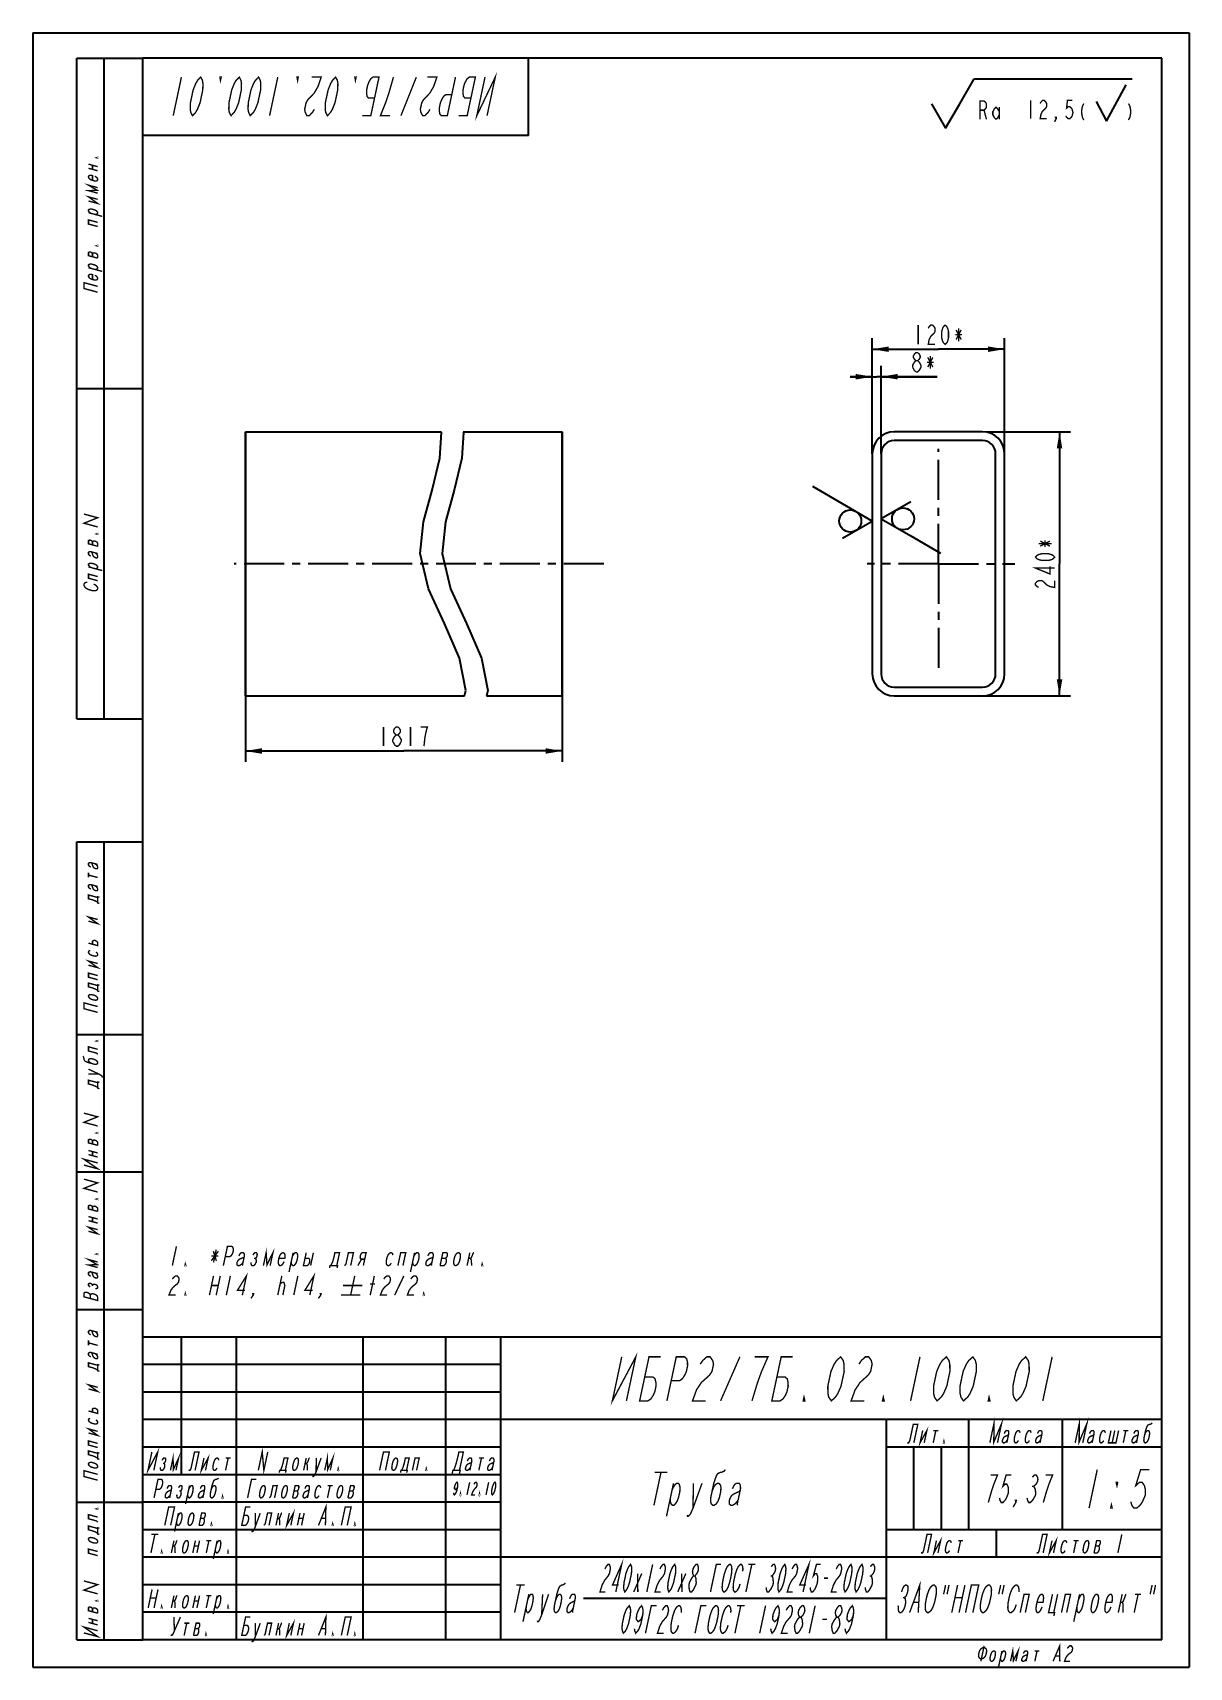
# Model space of a CAD drawing. Header units: millimetres. Extents: x 0 to 585, y 0 to 408.
# Drawn here: x 0 to 210, y 0 to 297 of the extents above; entities outside this region: 1.
import ezdxf

# ---------------------------------------------------------------- set-up
doc = ezdxf.new("R2010")
doc.units = ezdxf.units.MM
doc.header["$LTSCALE"] = 19.36
doc.linetypes.add('CENTER', pattern=[0.6, 0.375, -0.075, 0.075, -0.075])
doc.layers.get('0').update_dxf_attribs({"linetype": 'CONTINUOUS'})
for name, color, linetype in [('ALL_AXIS', 7, 'CONTINUOUS'), ('ALL_DIMENSIONS', 7, 'CONTINUOUS'), ('ALL_ROUND', 7, 'CONTINUOUS'), ('ALL_SURF_FIN', 7, 'CONTINUOUS')]:
    doc.layers.add(name, color=color, linetype=linetype)
doc.styles.get("Standard").update_dxf_attribs({"font": 'txt', "width": 0.7})
doc.dimstyles.new('DIMSTYLE_1', dxfattribs={"dimtxt": 3.5, "dimasz": 3, "dimexe": 0.18, "dimexo": 0.0625, "dimgap": 0.09, "dimtad": 1, "dimlfac": 5, "dimdsep": 46, "dimtxsty": 'STANDARD', "dimblk": '_FILLED', "dimblk1": '_FILLED', "dimblk2": '_FILLED', "dimcen": 0.09, "dimadec": 0, "dimazin": 0, "dimtp": 1.2, "dimtm": 1.2, "dimtfac": 1, "dimtofl": 0, "dimtmove": 0, "dimatfit": 3, "dimldrblk": '_FILLED', "dimfxl": 1, "dimtolj": 1, "dimarcsym": 0})
doc.dimstyles.new('DIMSTYLE_2', dxfattribs={"dimtxt": 3.5, "dimasz": 3, "dimexe": 0.18, "dimexo": 0.0625, "dimgap": 0.09, "dimtad": 1, "dimlfac": 5, "dimdsep": 46, "dimtxsty": 'STANDARD', "dimblk": '_FILLED', "dimblk1": '_FILLED', "dimblk2": '_FILLED', "dimcen": 0.09, "dimadec": 0, "dimazin": 0, "dimtp": 0.3, "dimtm": 0.3, "dimtfac": 1, "dimtofl": 0, "dimtmove": 0, "dimatfit": 3, "dimldrblk": '_FILLED', "dimfxl": 1, "dimtolj": 1, "dimarcsym": 0})
doc.dimstyles.new('DIMSTYLE_3', dxfattribs={"dimtxt": 3.5, "dimasz": 3, "dimexe": 0.18, "dimexo": 0.0625, "dimgap": 0.09, "dimtad": 1, "dimlfac": 5, "dimdsep": 46, "dimtxsty": 'STANDARD', "dimblk": '_FILLED', "dimblk1": '_FILLED', "dimblk2": '_FILLED', "dimcen": 0.09, "dimadec": 0, "dimazin": 0, "dimtp": 0.5, "dimtm": 0.5, "dimtfac": 1, "dimtofl": 0, "dimtmove": 0, "dimatfit": 3, "dimldrblk": '_FILLED', "dimfxl": 1, "dimtolj": 1, "dimarcsym": 0})
doc.dimstyles.new('DIMSTYLE_4', dxfattribs={"dimtxt": 3.5, "dimasz": 3, "dimexe": 0.18, "dimexo": 0.0625, "dimgap": 0.09, "dimtad": 1, "dimlfac": 5, "dimdsep": 46, "dimtxsty": 'STANDARD', "dimblk": '_FILLED', "dimblk1": '_FILLED', "dimblk2": '_FILLED', "dimcen": 0.09, "dimadec": 0, "dimazin": 0, "dimtp": 0.2, "dimtm": 0.2, "dimtfac": 1, "dimtofl": 0, "dimtmove": 0, "dimatfit": 3, "dimldrblk": '_FILLED', "dimfxl": 1, "dimtolj": 1, "dimarcsym": 0})

msp = doc.modelspace()

# ---------------------------------------------------------------- blocks, each defined once
blk = doc.blocks.new('_FILLED')
at = {"color": 0, "linetype": 'ByBlock'}
blk.add_solid([(0, 0), (-1, 0.167), (-1, -0.167)], dxfattribs=at)
blk = doc.blocks.new('*D1')
at = {"layer": 'ALL_DIMENSIONS', "color": 2, "linetype": 'Continuous'}
for p, q in [((38.61, 224.49), (38.61, 164.49)), ((96.13, 224.49), (96.13, 164.49)), ((38.61, 166.49), (67.37, 166.49)), ((96.13, 166.49), (67.37, 166.49))]:
    blk.add_line(p, q, dxfattribs=at)
at = {"layer": 'ALL_DIMENSIONS', "color": 2, "linetype": 'Continuous', "xscale": 3, "yscale": 3, "zscale": 3, "rotation": 180}
blk.add_blockref('_FILLED', (38.61, 166.49), dxfattribs=at)
at = {"layer": 'ALL_DIMENSIONS', "color": 2, "linetype": 'Continuous', "xscale": 3, "yscale": 3, "zscale": 3}
blk.add_blockref('_FILLED', (96.13, 166.49), dxfattribs=at)
blk = doc.blocks.new('*D2')
at = {"layer": 'ALL_DIMENSIONS', "color": 2, "linetype": 'Continuous'}
for p, q in [((152.44, 220.84), (152.44, 241.49)), ((176.44, 219.77), (176.44, 241.49)), ((152.44, 239.49), (164.44, 239.49)), ((176.44, 239.49), (164.44, 239.49))]:
    blk.add_line(p, q, dxfattribs=at)
at = {"layer": 'ALL_DIMENSIONS', "color": 2, "linetype": 'Continuous', "xscale": 3, "yscale": 3, "zscale": 3, "rotation": 180}
blk.add_blockref('_FILLED', (152.44, 239.49), dxfattribs=at)
at = {"layer": 'ALL_DIMENSIONS', "color": 2, "linetype": 'Continuous', "xscale": 3, "yscale": 3, "zscale": 3}
blk.add_blockref('_FILLED', (176.44, 239.49), dxfattribs=at)
blk = doc.blocks.new('*D3')
at = {"layer": 'ALL_DIMENSIONS', "color": 2, "linetype": 'Continuous'}
for p, q in [((173.16, 224.49), (188.44, 224.49)), ((186.44, 224.49), (186.44, 200.49)), ((186.44, 176.49), (186.44, 200.49)), ((172.09, 176.49), (188.44, 176.49))]:
    blk.add_line(p, q, dxfattribs=at)
at = {"layer": 'ALL_DIMENSIONS', "color": 2, "linetype": 'Continuous', "xscale": 3, "yscale": 3, "zscale": 3}
for p, rotation in [((186.44, 224.49), 90), ((186.44, 176.49), 270)]:
    blk.add_blockref('_FILLED', p, dxfattribs=dict(at, rotation=rotation))
blk = doc.blocks.new('*D4')
at = {"layer": 'ALL_DIMENSIONS', "color": 2, "linetype": 'Continuous'}
for p, q in [((152.44, 220.49), (152.44, 236.49)), ((154.04, 220.49), (154.04, 236.49)), ((152.44, 234.49), (148.44, 234.49)), ((148.44, 234.49), (153.24, 234.49)), ((164.2, 234.49), (153.24, 234.49)), ((154.04, 234.49), (164.2, 234.49))]:
    blk.add_line(p, q, dxfattribs=at)
at = {"layer": 'ALL_DIMENSIONS', "color": 2, "linetype": 'Continuous', "xscale": 3, "yscale": 3, "zscale": 3}
blk.add_blockref('_FILLED', (152.44, 234.49), dxfattribs=at)
at = {"layer": 'ALL_DIMENSIONS', "color": 2, "linetype": 'Continuous', "xscale": 3, "yscale": 3, "zscale": 3, "rotation": 180}
blk.add_blockref('_FILLED', (154.04, 234.49), dxfattribs=at)
blk = doc.blocks.new('SYM_11_BL1', base_point=(181.39, 284.12))
at = {"layer": 'ALL_SURF_FIN', "color": 2, "linetype": 'Continuous'}
for p, q in [((168.33, 284.1), (170.95, 288.6)), ((170.95, 288.6), (199.61, 288.6)), ((170.95, 288.6), (189.79, 288.6)), ((194.95, 280.92), (198.52, 287.53)), ((163.17, 284.1), (165.75, 279.63)), ((165.75, 279.63), (168.33, 284.1)), ((193.08, 284.52), (194.95, 280.92))]:
    blk.add_line(p, q, dxfattribs=at)
at = {"layer": 'ALL_SURF_FIN', "color": 2, "linetype": 'Continuous', "const_width": 0.25}
for points in [[(172, 281.27), (172, 284.59), (172.73, 284.59), (173.02, 284.31), (173.17, 284.03), (173.17, 283.48), (173.02, 283.2), (172.73, 282.93), (172, 282.93)], [(172.73, 282.93), (173.17, 281.27)], [(175.49, 282.1), (175.2, 281.54), (174.91, 281.27), (174.62, 281.54), (174.33, 282.1), (174.33, 282.65), (174.62, 283.2), (174.91, 283.48), (175.2, 283.2), (175.49, 282.65)], [(175.49, 283.48), (175.49, 281.27)], [(181.19, 284.69), (181.19, 281.37)], [(182.93, 284.13), (183.07, 284.41), (183.36, 284.69), (183.66, 284.69), (183.95, 284.41), (184.09, 284.13), (184.09, 283.58), (183.95, 283.3), (183.66, 283.03), (183.36, 282.75), (183.07, 282.2), (182.93, 281.37), (184.09, 281.37)], [(188.74, 284.69), (187.87, 284.69), (187.72, 283.3), (188.01, 283.58), (188.3, 283.58), (188.59, 283.3), (188.74, 283.03), (188.88, 282.47), (188.74, 281.92), (188.59, 281.64), (188.3, 281.37), (188.01, 281.37), (187.72, 281.64), (187.58, 281.92)], [(190.85, 284.13), (190.59, 283.63), (190.46, 282.89), (190.46, 282.39), (190.59, 281.64), (190.85, 281.14)], [(198.95, 284.13), (199.22, 283.63), (199.35, 282.89), (199.35, 282.39), (199.22, 281.64), (198.95, 281.14)], [(185.83, 281.37), (185.69, 281.64), (185.83, 281.64), (185.83, 281.37), (185.54, 280.81)]]:
    blk.add_lwpolyline(points, dxfattribs=at)
blk = doc.blocks.new('SF0_BL2', base_point=(147.04, 209.86))
at = {"layer": 'ALL_SURF_FIN', "color": 2, "linetype": 'Continuous'}
for p, q in [((147.06, 211.38), (141.64, 214.54)), ((152.44, 208.28), (147.06, 211.38)), ((147.06, 205.17), (152.44, 208.28))]:
    blk.add_line(p, q, dxfattribs=at)
blk.add_circle((148.44, 208.28), 2, dxfattribs=at)
blk = doc.blocks.new('SF1_BL3', base_point=(159.45, 207.08))
at = {"layer": 'ALL_SURF_FIN', "color": 2, "linetype": 'Continuous'}
for p, q in [((159.42, 211.77), (154.04, 208.66)), ((154.04, 208.66), (159.42, 205.56)), ((159.42, 205.56), (164.85, 202.4))]:
    blk.add_line(p, q, dxfattribs=at)
blk.add_circle((158.04, 208.66), 2, dxfattribs=at)
blk = doc.blocks.new('SYM_0_BL0', base_point=(571.38, 400.33))
at = {"layer": 'ALL_SURF_FIN', "color": 2, "linetype": 'Continuous'}
for points, const_width in [([(560.32, 407.8), (559.04, 401.8)], 0.333), ([(562.8, 406.8), (563.14, 407.3), (563.69, 407.8), (564.14, 407.8), (564.49, 407.3), (564.6, 406.8), (564.39, 405.8), (564.06, 405.3), (563.5, 404.8), (562.95, 404.3), (562.28, 403.3), (561.74, 401.8), (563.54, 401.8)], 0.333), ([(572.02, 407.8), (570.67, 407.8), (569.91, 405.3), (570.47, 405.8), (570.92, 405.8), (571.26, 405.3), (571.38, 404.8), (571.39, 403.8), (570.95, 402.8), (570.62, 402.3), (570.07, 401.8), (569.62, 401.8), (569.27, 402.3), (569.15, 402.8)], 0.333), ([(567.04, 394.24), (573.98, 406.26)], 0.25), ([(566.24, 401.8), (566.02, 401.8), (566.12, 402.3), (566.24, 401.8)], 0.333), ([(579.1, 394), (583.72, 402.01)], 0.25), ([(567.04, 394.24), (563.55, 400.29)], 0.25), ([(579.1, 394), (576.77, 398.03)], 0.25)]:
    blk.add_lwpolyline(points, dxfattribs=dict(at, const_width=const_width))
at = {"layer": 'ALL_SURF_FIN', "color": 2, "linetype": 'Continuous', "const_width": 0.25}
for points in [[(576.63, 400.22, 0.433164), (576.56, 394.04)], [(583.53, 393.89, 0.372459), (583.48, 400.05)]]:
    blk.add_lwpolyline(points, format="xyb", dxfattribs=at)

# ---------------------------------------------------------------- dimensions: what is measured, and where the dimension line sits
at = {"layer": 'ALL_DIMENSIONS', "color": 2, "linetype": 'Continuous'}
for base, p1, p2, dimstyle, picture, middle in [((176.4437, 239.492), (152.4437, 220.8449), (176.4437, 219.7705), 'DIMSTYLE_2', '*D2', (159.5437, 240.367)), ((154.0437, 234.492), (152.4437, 220.492), (154.0437, 220.492), 'DIMSTYLE_4', '*D4', (159.2964, 235.367))]:
    dim = msp.add_linear_dim(base=base, p1=p1, p2=p2, text='<>*', dimstyle=dimstyle, dxfattribs=at)
    dim.commit()
    dim.dimension.update_dxf_attribs({"geometry": picture, "text_midpoint": middle, "dimtype": 160})
dim = msp.add_linear_dim(base=(38.6068, 166.492), p1=(96.1341, 224.492), p2=(38.6068, 224.492), angle=180, dimstyle='DIMSTYLE_1', dxfattribs=at)
dim.commit()
dim.dimension.update_dxf_attribs({"geometry": '*D1', "text_midpoint": (62.4704, 167.367), "dimtype": 160})
dim = msp.add_linear_dim(base=(186.4437, 176.492), p1=(173.1629, 224.492), p2=(172.0885, 176.492), angle=270, text='<>*', dimstyle='DIMSTYLE_3', dxfattribs=at)
dim.commit()
dim.dimension.update_dxf_attribs({"geometry": '*D3', "text_midpoint": (185.5687, 195.592), "dimtype": 160})

# ---------------------------------------------------------------- linework, layer by layer
at = {"color": 7, "linetype": 'Continuous'}
for p, q in [((0, 297), (0, 0)), ((0, 297), (210, 297)), ((210, 297), (210, 0)), ((8, 172.3499), (8, 292.3499)), ((8, 292.3499), (20, 292.3499)), ((13, 172.3499), (13, 292.3499)), ((90, 292.3499), (20, 292.3499)), ((20, 278.3499), (20, 292.3499)), ((20, 172.3499), (20, 292.3499)), ((20, 5), (20, 292.3499)), ((205, 292.3499), (20, 292.3499)), ((90, 278.3499), (90, 292.3499)), ((205, 5), (205, 292.3499)), ((90, 278.3499), (20, 278.3499)), ((8, 232.3499), (20, 232.3499)), ((73.9327, 219.6705), (74.2016, 224.3271)), ((74.2016, 224.3271), (74.1589, 224.492)), ((78.2017, 224.3271), (77.9327, 219.6705)), ((78.159, 224.492), (78.2017, 224.3271)), ((172.4437, 222.892), (156.4437, 222.892)), ((154.0437, 220.492), (154.0437, 180.492)), ((174.8437, 180.492), (174.8437, 220.492)), ((72.5039, 213.8826), (73.9327, 219.6705)), ((77.9327, 219.6705), (76.5039, 213.8826)), ((70.9324, 208.1013), (72.5039, 213.8826)), ((76.5039, 213.8826), (74.9324, 208.1013)), ((70.3584, 202.3948), (70.9324, 208.1013)), ((74.9324, 208.1013), (74.3584, 202.3948)), ((71.8849, 195.9602), (70.3584, 202.3948)), ((74.3584, 202.3948), (75.8849, 195.9602)), ((74.7654, 189.6335), (71.8849, 195.9602)), ((75.8849, 195.9602), (78.7654, 189.6335)), ((77.507, 183.3319), (74.7654, 189.6335)), ((78.7654, 189.6335), (81.507, 183.3319)), ((78.6228, 177.5081), (77.507, 183.3319)), ((81.507, 183.3319), (82.6229, 177.5081)), ((78.3825, 176.492), (78.6228, 177.5081)), ((82.6229, 177.5081), (82.3825, 176.492)), ((156.4437, 178.092), (172.4437, 178.092)), ((8, 172.3499), (20, 172.3499)), ((8, 5), (8, 150)), ((8, 150), (20, 150)), ((13, 5), (13, 150)), ((20, 5), (20, 150)), ((8, 115), (20, 115)), ((8, 90), (20, 90)), ((8, 65), (20, 65)), ((205, 60), (20, 60)), ((20, 5), (20, 60)), ((27, 35), (27, 60)), ((37, 5), (37, 60)), ((60, 5), (60, 60)), ((75, 5), (75, 60)), ((85, 5), (85, 60)), ((205, 5), (205, 60)), ((85, 55), (20, 55)), ((85, 50), (20, 50)), ((205, 45), (20, 45)), ((155, 5), (155, 45)), ((170, 25), (170, 45)), ((187, 25), (187, 45)), ((85, 40), (20, 40)), ((205, 40), (155, 40)), ((160, 25), (160, 40)), ((165, 25), (165, 40)), ((85, 35), (20, 35)), ((8, 30), (20, 30)), ((85, 30), (20, 30)), ((85, 25), (20, 25)), ((205, 25), (155, 25)), ((175, 20), (175, 25)), ((205, 20), (20, 20)), ((85, 15), (20, 15)), ((155, 12.5), (100, 12.5)), ((85, 10), (20, 10)), ((8, 5), (20, 5)), ((205, 5), (20, 5)), ((205, 5), (20, 5)), ((0, 0), (210, 0))]:
    msp.add_line(p, q, dxfattribs=at)
at = {"color": 2, "linetype": 'Continuous', "const_width": 0.25}
for points in [[(25.5121, 281.9281), (27, 288.9281)], [(30.5, 288.9281), (30.8135, 288.3448), (30.9083, 287.7614), (30.879, 286.5948), (30.3831, 284.2614), (29.9163, 283.0948), (29.5736, 282.5114), (29.0121, 281.9281), (28.6986, 282.5114), (28.6038, 283.0948), (28.6331, 284.2614), (29.129, 286.5948), (29.5958, 287.7614), (29.9385, 288.3448), (30.5, 288.9281)], [(34, 288.9281), (34.2187, 288.9281), (34.0948, 288.3448), (34, 288.9281)], [(37.5, 288.9281), (37.8135, 288.3448), (37.9083, 287.7614), (37.879, 286.5948), (37.3831, 284.2614), (36.9163, 283.0948), (36.5736, 282.5114), (36.0121, 281.9281), (35.6986, 282.5114), (35.6038, 283.0948), (35.6331, 284.2614), (36.129, 286.5948), (36.5958, 287.7614), (36.9385, 288.3448), (37.5, 288.9281)], [(41, 288.9281), (41.3135, 288.3448), (41.4083, 287.7614), (41.379, 286.5948), (40.8831, 284.2614), (40.4163, 283.0948), (40.0736, 282.5114), (39.5121, 281.9281), (39.1986, 282.5114), (39.1038, 283.0948), (39.1331, 284.2614), (39.629, 286.5948), (40.0958, 287.7614), (40.4385, 288.3448), (41, 288.9281)], [(43.0121, 281.9281), (44.5, 288.9281)], [(48, 288.9281), (48.2188, 288.9281), (48.0948, 288.3448), (48, 288.9281)], [(51.1351, 283.0948), (50.7923, 282.5114), (50.2308, 281.9281), (49.7934, 281.9281), (49.4798, 282.5114), (49.3851, 283.0948), (49.6331, 284.2614), (49.9758, 284.8448), (50.5373, 285.4281), (51.0988, 286.0114), (51.7843, 287.1781), (52.375, 288.9281), (50.625, 288.9281)], [(55, 288.9281), (55.3135, 288.3448), (55.4083, 287.7614), (55.379, 286.5948), (54.8831, 284.2614), (54.4163, 283.0948), (54.0736, 282.5114), (53.5121, 281.9281), (53.1986, 282.5114), (53.1038, 283.0948), (53.1331, 284.2614), (53.629, 286.5948), (54.0958, 287.7614), (54.4385, 288.3448), (55, 288.9281)], [(58.5, 288.9281), (58.7187, 288.9281), (58.5948, 288.3448), (58.5, 288.9281)], [(62.0691, 285.1364), (60.9753, 285.1364), (60.7092, 285.4281), (60.6144, 286.0114), (60.629, 286.5948), (60.815, 287.4698), (61.0484, 288.0531), (61.3911, 288.6364), (61.7812, 288.9281), (62.875, 288.9281), (61.3871, 281.9281), (59.8558, 281.9281)], [(65.5, 288.9281), (64.6613, 286.0114), (64.0706, 284.2614), (63.6038, 283.0948), (63.1371, 281.9281), (64.8871, 281.9281)], [(69.6562, 288.9281), (66.8559, 281.9281)], [(72.1351, 283.0948), (71.7923, 282.5114), (71.2309, 281.9281), (70.7934, 281.9281), (70.4798, 282.5114), (70.3851, 283.0948), (70.6331, 284.2614), (70.9758, 284.8448), (71.5373, 285.4281), (72.0988, 286.0114), (72.7843, 287.1781), (73.375, 288.9281), (71.625, 288.9281)], [(76.0837, 285.7198), (74.9899, 285.7198), (74.5998, 285.4281), (74.2571, 284.8448), (74.0237, 284.2614), (73.8377, 283.3864), (73.8231, 282.8031), (73.9178, 282.2198), (74.184, 281.9281), (75.2777, 281.9281), (76.7656, 288.9281)], [(79.5691, 285.1364), (78.4753, 285.1364), (78.2092, 285.4281), (78.1144, 286.0114), (78.129, 286.5948), (78.315, 287.4698), (78.5484, 288.0531), (78.8911, 288.6364), (79.2812, 288.9281), (80.375, 288.9281), (78.8871, 281.9281), (77.3559, 281.9281)], [(82.4965, 281.9281), (83.9844, 288.9281), (80.6371, 281.9281), (82.125, 288.9281)], [(11.7941, 274.3499), (11.7941, 274.2249), (11.5858, 274.2807), (11.7941, 274.3499)], [(10.1274, 273.109), (11.7941, 272.6624)], [(10.1274, 272.359), (11.7941, 271.9124)], [(11.2733, 270.9269), (11.4816, 270.8086), (11.6899, 270.6278), (11.7941, 270.4124), (11.7941, 270.2874), (11.6899, 270.1278), (11.4816, 270.0586), (11.1691, 270.0799), (10.7524, 270.1915), (10.4399, 270.3377), (10.2316, 270.5186), (10.1274, 270.734), (10.1274, 270.859), (10.2316, 271.0186), (10.4399, 271.0877), (10.7524, 271.0665), (10.8566, 271.0386), (10.8566, 270.1636)], [(10.8566, 272.1636), (10.8566, 272.9136)], [(11.7941, 267.8499), (10.1274, 268.2965), (11.6899, 268.3778), (10.1274, 269.2965), (11.7941, 268.8499)], [(10.1274, 266.4215), (11.7941, 265.9749), (10.1274, 267.1715), (11.7941, 266.7249)], [(10.6483, 264.1569), (10.4399, 264.2753), (10.2316, 264.4561), (10.1274, 264.609), (10.1274, 264.7965), (10.2316, 264.8936), (10.4399, 264.9628), (10.7524, 264.9415), (11.1691, 264.8299), (11.4816, 264.6836), (11.6899, 264.5028), (11.7941, 264.3499), (11.7941, 264.2249), (11.6899, 264.0653), (11.4816, 263.9961), (11.2733, 263.9895)], [(10.1274, 264.2965), (12.6274, 263.6266)], [(11.7941, 261.7874), (10.1274, 262.234), (10.1274, 262.984), (11.7941, 262.5374)], [(11.7941, 258.3499), (11.7941, 258.2249), (11.5858, 258.2807), (11.7941, 258.3499)], [(11.7941, 256.0374), (10.1274, 256.484), (10.1274, 257.0465), (10.2316, 257.1436), (10.4399, 257.1502), (10.5441, 257.1223), (10.7524, 257.004), (10.8566, 256.8511), (10.8566, 256.2886)], [(11.7941, 256.0374), (11.7941, 256.5999), (11.6899, 256.7528), (11.5858, 256.8432), (11.3774, 256.9615), (11.2733, 256.9895), (11.0649, 256.9828), (10.9608, 256.9482), (10.8566, 256.8511)], [(10.6483, 254.1569), (10.4399, 254.2752), (10.2316, 254.4561), (10.1274, 254.609), (10.1274, 254.7965), (10.2316, 254.8936), (10.4399, 254.9627), (10.7524, 254.9415), (11.1691, 254.8299), (11.4816, 254.6836), (11.6899, 254.5028), (11.7941, 254.3499), (11.7941, 254.2249), (11.6899, 254.0653), (11.4816, 253.9961), (11.2733, 253.9895)], [(10.1274, 254.2965), (12.6274, 253.6266)], [(11.2733, 252.927), (11.4816, 252.8086), (11.6899, 252.6278), (11.7941, 252.4124), (11.7941, 252.2874), (11.6899, 252.1278), (11.4816, 252.0586), (11.1691, 252.0799), (10.7524, 252.1915), (10.4399, 252.3377), (10.2316, 252.5186), (10.1274, 252.734), (10.1274, 252.859), (10.2316, 253.0186), (10.4399, 253.0877), (10.7524, 253.0665), (10.8566, 253.0386), (10.8566, 252.1636)], [(11.7941, 249.8499), (9.2941, 250.5198), (9.2941, 251.5823), (11.7941, 250.9124)], [(11.7941, 207.2041), (9.2941, 207.8739), (11.7941, 208.8707), (9.2941, 209.5406)], [(11.7941, 205.9957), (11.7941, 205.8707), (11.5858, 205.9266), (11.7941, 205.9957)], [(11.7941, 203.6832), (10.1274, 204.1298), (10.1274, 204.6923), (10.2316, 204.7894), (10.4399, 204.7961), (10.5441, 204.7682), (10.7524, 204.6498), (10.8566, 204.4969), (10.8566, 203.9344)], [(10.5441, 201.8932), (10.3358, 202.0115), (10.2316, 202.1019), (10.1274, 202.2548), (10.1274, 202.5673), (10.2316, 202.6644), (10.3358, 202.699), (10.5441, 202.7057), (11.6899, 202.3986), (11.7941, 202.4332)], [(10.6483, 202.6778), (10.7524, 202.5873), (10.8566, 202.2469), (10.9608, 201.969), (11.0649, 201.8161), (11.1691, 201.7257), (11.3774, 201.6074), (11.4816, 201.5795), (11.6899, 201.5862), (11.7941, 201.7457), (11.7941, 201.9332), (11.6899, 202.1487), (11.5858, 202.3016), (11.3774, 202.4824)], [(11.7941, 203.6832), (11.7941, 204.2457), (11.6899, 204.3986), (11.5858, 204.4891), (11.3774, 204.6074), (11.2733, 204.6353), (11.0649, 204.6286), (10.9608, 204.594), (10.8566, 204.4969)], [(10.6483, 199.8028), (10.4399, 199.9211), (10.2316, 200.1019), (10.1274, 200.2548), (10.1274, 200.4423), (10.2316, 200.5394), (10.4399, 200.6086), (10.7524, 200.5873), (11.1691, 200.4757), (11.4816, 200.3295), (11.6899, 200.1487), (11.7941, 199.9957), (11.7941, 199.8707), (11.6899, 199.7111), (11.4816, 199.642), (11.2733, 199.6353)], [(10.1274, 199.9423), (12.6274, 199.2724)], [(9.9191, 197.1231), (9.7108, 197.1165), (9.5024, 197.0473), (9.3983, 196.9502), (9.2941, 196.7906), (9.2941, 196.6031), (9.3983, 196.3877), (9.5024, 196.2348), (9.7108, 196.054), (9.9191, 195.9356), (10.2316, 195.7894), (10.8566, 195.6219), (11.1691, 195.6007), (11.3774, 195.6074), (11.5858, 195.6766), (11.6899, 195.7736), (11.7941, 195.9332), (11.7941, 196.1207), (11.6899, 196.3361), (11.5858, 196.489), (11.3774, 196.6699), (11.0649, 196.8161)], [(11.7941, 197.4332), (10.1274, 197.8798), (10.1274, 198.6298), (11.7941, 198.1832)], [(10.5441, 145.3974), (10.3358, 145.5158), (10.2316, 145.6062), (10.1274, 145.7591), (10.1274, 146.0716), (10.2316, 146.1687), (10.3358, 146.2033), (10.5441, 146.2099), (11.6899, 145.9029), (11.7941, 145.9375)], [(10.6483, 146.182), (10.7524, 146.0916), (10.8566, 145.7512), (10.9608, 145.4733), (11.0649, 145.3204), (11.1691, 145.23), (11.3774, 145.1116), (11.4816, 145.0837), (11.6899, 145.0904), (11.7941, 145.25), (11.7941, 145.4375), (11.6899, 145.6529), (11.5858, 145.8058), (11.3774, 145.9867)], [(10.1274, 143.5091), (10.1274, 144.3841)], [(10.1274, 143.9466), (11.7941, 143.5)], [(10.5441, 141.3974), (10.3358, 141.5158), (10.2316, 141.6062), (10.1274, 141.7591), (10.1274, 142.0716), (10.2316, 142.1687), (10.3358, 142.2033), (10.5441, 142.2099), (11.6899, 141.9029), (11.7941, 141.9375)], [(11.7941, 139), (11.5858, 139.1183), (11.3774, 139.2366), (10.8566, 139.4387), (10.1274, 139.6341), (10.1274, 140.3216), (11.7941, 139.875)], [(10.6483, 142.182), (10.7524, 142.0916), (10.8566, 141.7512), (10.9608, 141.4733), (11.0649, 141.3204), (11.1691, 141.23), (11.3774, 141.1116), (11.4816, 141.0837), (11.6899, 141.0904), (11.7941, 141.25), (11.7941, 141.4375), (11.6899, 141.6529), (11.5858, 141.8058), (11.3774, 141.9866)], [(12.1066, 138.7913), (11.7941, 138.875), (11.7941, 140), (12.1066, 139.9163)], [(10.1274, 135.5716), (11.7941, 135.125), (10.1274, 136.3216), (11.7941, 135.875)], [(10.1274, 131.5716), (11.7941, 131.125), (11.7941, 131.6875), (11.6899, 131.8404), (11.5858, 131.9308), (11.3774, 132.0491), (11.2733, 132.0771), (11.0649, 132.0704), (10.9608, 132.0358), (10.8566, 131.9387), (10.8566, 131.3762)], [(10.1274, 127.5716), (11.7941, 127.125), (10.1274, 128.3216), (11.7941, 127.875)], [(10.4399, 130.2379), (10.2316, 130.1687), (10.1274, 130.0091), (10.1274, 129.8841), (10.2316, 129.6687), (10.4399, 129.4878), (10.7524, 129.3416), (11.1691, 129.23), (11.4816, 129.2087), (11.6899, 129.2779), (11.7941, 129.4375), (11.7941, 129.5625), (11.6899, 129.7779), (11.4816, 129.9587)], [(11.7941, 124.9375), (10.1274, 125.3841), (10.1274, 126.1341), (11.7941, 125.6875)], [(11.7941, 123), (11.5858, 123.1183), (11.3774, 123.2366), (10.8566, 123.4387), (10.1274, 123.6341), (10.1274, 124.3216), (11.7941, 123.875)], [(10.7524, 121.3416), (10.4399, 121.4878), (10.2316, 121.6687), (10.1274, 121.8841), (10.1274, 122.0091), (10.2316, 122.1687), (10.4399, 122.2378), (10.7524, 122.2166), (11.1691, 122.105), (11.4816, 121.9587), (11.6899, 121.7779), (11.7941, 121.5625), (11.7941, 121.4375), (11.6899, 121.2779), (11.4816, 121.2087), (11.1691, 121.23), (10.7524, 121.3416)], [(12.1066, 122.7913), (11.7941, 122.875), (11.7941, 124), (12.1066, 123.9163)], [(11.7941, 119), (9.2941, 119.6699), (9.2941, 120.7324), (11.7941, 120.0625)], [(11.7941, 111.3542), (11.6899, 111.5071), (11.5858, 111.5975), (11.4816, 111.6254), (10.1274, 111.9882), (10.1274, 112.7382), (11.7941, 112.2917)], [(11.7941, 113.8542), (11.7941, 113.7292), (11.5858, 113.785), (11.7941, 113.8542)], [(10.7524, 109.6958), (10.4399, 109.842), (10.2316, 110.0228), (10.1274, 110.2383), (10.1274, 110.3632), (10.2316, 110.5228), (10.4399, 110.592), (10.7524, 110.5708), (11.1691, 110.4591), (11.4816, 110.3129), (11.6899, 110.1321), (11.7941, 109.9167), (11.7941, 109.7917), (11.6899, 109.6321), (11.4816, 109.5629), (11.1691, 109.5841), (10.7524, 109.6958), (10.1274, 109.8633), (9.7108, 110.0374), (9.5024, 110.1557), (9.3983, 110.2461), (9.2941, 110.524), (9.2941, 110.649), (9.1899, 110.927), (9.0858, 111.0174)], [(12.5233, 107.2213), (12.6274, 107.2559), (12.6274, 107.3184), (12.5233, 107.4713), (12.4191, 107.5617), (12.0024, 107.7983), (10.1274, 108.6757)], [(10.1274, 107.8008), (12.0024, 107.7983)], [(11.7941, 105.3542), (11.5858, 105.4725), (11.3774, 105.5908), (10.8566, 105.7929), (10.1274, 105.9882), (10.1274, 106.6757), (11.7941, 106.2292)], [(12.1066, 105.1454), (11.7941, 105.2292), (11.7941, 106.3542), (12.1066, 106.2704)], [(11.7941, 98.3542), (9.2941, 99.024), (11.7941, 100.0208), (9.2941, 100.6907)], [(11.7941, 94.8333), (10.1274, 95.2799), (10.1274, 95.8424), (10.2316, 95.9395), (10.4399, 95.9462), (10.5441, 95.9183), (10.7524, 95.7999), (10.8566, 95.647), (10.8566, 95.0845)], [(11.7941, 94.8333), (11.7941, 95.3958), (11.6899, 95.5487), (11.5858, 95.6392), (11.3774, 95.7575), (11.2733, 95.7854), (11.0649, 95.7787), (10.9608, 95.7441), (10.8566, 95.647)], [(11.7941, 97.1458), (11.7941, 97.0208), (11.5858, 97.0767), (11.7941, 97.1458)], [(9.2941, 91.2532), (11.7941, 90.5833), (9.2941, 92.3157), (11.7941, 91.6458)], [(10.1274, 93.9049), (11.7941, 93.4583)], [(10.1274, 93.1549), (11.7941, 92.7083)], [(10.8566, 92.9595), (10.8566, 93.7095)], [(11.7941, 86.3542), (9.2941, 87.024), (11.7941, 88.0208), (9.2941, 88.6907)], [(11.7941, 82.8333), (10.1274, 83.2799), (10.1274, 83.8424), (10.2316, 83.9395), (10.4399, 83.9462), (10.5441, 83.9183), (10.7524, 83.7999), (10.8566, 83.647), (10.8566, 83.0845)], [(11.7941, 82.8333), (11.7941, 83.3958), (11.6899, 83.5487), (11.5858, 83.6392), (11.3774, 83.7575), (11.2733, 83.7854), (11.0649, 83.7787), (10.9608, 83.7441), (10.8566, 83.647)], [(11.7941, 85.1458), (11.7941, 85.0208), (11.5858, 85.0767), (11.7941, 85.1458)], [(10.1274, 79.2174), (11.7941, 78.7708), (10.1274, 79.9674), (11.7941, 79.5208)], [(10.1274, 81.9049), (11.7941, 81.4583)], [(10.1274, 81.1549), (11.7941, 80.7083)], [(10.8566, 80.9595), (10.8566, 81.7095)], [(11.7941, 72.6458), (10.1274, 73.0924), (11.6899, 73.1737), (10.1274, 74.0924), (11.7941, 73.6458)], [(11.7941, 75.1458), (11.7941, 75.0208), (11.5858, 75.0767), (11.7941, 75.1458)], [(26.0946, 76.4892), (25.3506, 72.9892)], [(32.4272, 73.8642), (33.7179, 75.6142)], [(32.4601, 74.7392), (33.6851, 74.7392)], [(32.7992, 75.6142), (33.346, 73.8642)], [(33.3206, 75.9058), (32.8246, 73.5725)], [(34.9556, 74.5933), (35.7213, 74.5933), (35.982, 74.7392), (36.1971, 75.0308), (36.3356, 75.3225), (36.4286, 75.76), (36.4141, 76.0517), (36.3229, 76.3433), (36.1242, 76.4892), (35.3586, 76.4892), (34.6147, 72.9892)], [(38.401, 74.5933), (38.2934, 74.4475), (37.8796, 74.3017), (37.5423, 74.1558), (37.3582, 74.01), (37.2506, 73.8642), (37.1121, 73.5725), (37.0811, 73.4267), (37.0957, 73.135), (37.2943, 72.9892), (37.524, 72.9892), (37.7847, 73.135), (37.9688, 73.2808), (38.184, 73.5725)], [(37.4366, 74.7392), (37.5752, 75.0308), (37.6827, 75.1767), (37.8669, 75.3225), (38.2497, 75.3225), (38.3718, 75.1767), (38.4174, 75.0308), (38.4319, 74.7392), (38.091, 73.135), (38.1365, 72.9892)], [(39.6387, 73.5725), (39.6532, 73.2808), (39.6988, 73.135), (39.8209, 72.9892), (40.1272, 72.9892), (40.3113, 73.135), (40.4188, 73.2808), (40.5574, 73.5725), (40.5884, 73.7183), (40.5738, 74.01), (40.5283, 74.1558), (40.4061, 74.3017)], [(39.9942, 74.885), (40.1328, 75.1767), (40.3169, 75.3225), (40.6231, 75.3225), (40.7453, 75.1767), (40.7598, 74.885), (40.7288, 74.7392), (40.5903, 74.4475), (40.4061, 74.3017), (40.1765, 74.3017)], [(41.8881, 72.9892), (42.3841, 75.3225), (42.5316, 73.135), (43.6091, 75.3225), (43.1131, 72.9892)], [(45.6415, 73.7183), (45.503, 73.4267), (45.2878, 73.135), (45.0272, 72.9892), (44.874, 72.9892), (44.6753, 73.135), (44.5842, 73.4267), (44.6006, 73.8642), (44.7246, 74.4475), (44.8942, 74.885), (45.1093, 75.1767), (45.37, 75.3225), (45.5231, 75.3225), (45.7218, 75.1767), (45.8129, 74.885), (45.7965, 74.4475), (45.7655, 74.3017), (44.6936, 74.3017)], [(47.2841, 75.3225), (46.5401, 71.8225)], [(47.1291, 74.5933), (47.2676, 74.885), (47.4828, 75.1767), (47.6669, 75.3225), (47.8966, 75.3225), (48.0187, 75.1767), (48.1098, 74.885), (48.0934, 74.4475), (47.9694, 73.8642), (47.7998, 73.4267), (47.5847, 73.135), (47.4006, 72.9892), (47.2475, 72.9892), (47.0488, 73.135), (46.9577, 73.4267), (46.9431, 73.7183)], [(49.6575, 75.3225), (49.1615, 72.9892), (49.8506, 72.9892), (50.0347, 73.135), (50.1423, 73.2808), (50.2808, 73.5725), (50.3118, 73.7183), (50.2973, 74.01), (50.2517, 74.1558), (50.1296, 74.3017), (49.4405, 74.3017)], [(50.9591, 75.3225), (50.4631, 72.9892)], [(54.1381, 72.9892), (54.2767, 73.2808), (54.4152, 73.5725), (54.6468, 74.3017), (54.8638, 75.3225), (55.7059, 75.3225), (55.21, 72.9892)], [(56.5881, 72.9892), (56.7722, 73.135), (56.8798, 73.2808), (56.9108, 73.4267), (57.3138, 75.3225), (58.2325, 75.3225), (57.7365, 72.9892)], [(59.0381, 72.9892), (59.5303, 73.8642), (59.6379, 74.01), (59.822, 74.1558)], [(60.0334, 72.9892), (60.5294, 75.3225), (59.8403, 75.3225), (59.6562, 75.1767), (59.5176, 74.885), (59.4556, 74.5933), (59.4702, 74.3017), (59.5923, 74.1558), (60.2814, 74.1558)], [(65.4129, 74.885), (65.3218, 75.1767), (65.1231, 75.3225), (64.97, 75.3225), (64.7093, 75.1767), (64.4942, 74.885), (64.3246, 74.4475), (64.2006, 73.8642), (64.1842, 73.4267), (64.2753, 73.135), (64.474, 72.9892), (64.6272, 72.9892), (64.8878, 73.135), (65.103, 73.4267)], [(66.3115, 72.9892), (66.8075, 75.3225), (67.7263, 75.3225), (67.2303, 72.9892)], [(69.3341, 75.3225), (68.5901, 71.8225)], [(69.1791, 74.5933), (69.3176, 74.885), (69.5328, 75.1767), (69.7169, 75.3225), (69.9466, 75.3225), (70.0687, 75.1767), (70.1598, 74.885), (70.1434, 74.4475), (70.0194, 73.8642), (69.8498, 73.4267), (69.6347, 73.135), (69.4506, 72.9892), (69.2975, 72.9892), (69.0988, 73.135), (69.0077, 73.4267), (68.9931, 73.7183)], [(72.7009, 74.5933), (72.5934, 74.4475), (72.1796, 74.3017), (71.8423, 74.1558), (71.6582, 74.01), (71.5506, 73.8642), (71.4121, 73.5725), (71.3811, 73.4267), (71.3957, 73.135), (71.5943, 72.9892), (71.824, 72.9892), (72.0847, 73.135), (72.2688, 73.2808), (72.484, 73.5725)], [(71.7366, 74.7392), (71.8752, 75.0308), (71.9827, 75.1767), (72.1669, 75.3225), (72.5497, 75.3225), (72.6718, 75.1767), (72.7174, 75.0308), (72.732, 74.7392), (72.391, 73.135), (72.4365, 72.9892)], [(73.9678, 72.9892), (74.4638, 75.3225), (75.1528, 75.3225), (75.2749, 75.1767), (75.2895, 74.885), (75.2585, 74.7392), (75.12, 74.4475), (74.9358, 74.3017), (74.2468, 74.3017)], [(73.9678, 72.9892), (74.6568, 72.9892), (74.841, 73.135), (74.9485, 73.2808), (75.0871, 73.5725), (75.1181, 73.7183), (75.1035, 74.01), (75.058, 74.1558), (74.9358, 74.3017)], [(76.5746, 74.4475), (76.7442, 74.885), (76.9593, 75.1767), (77.22, 75.3225), (77.3731, 75.3225), (77.5718, 75.1767), (77.6629, 74.885), (77.6465, 74.4475), (77.5225, 73.8642), (77.353, 73.4267), (77.1378, 73.135), (76.8772, 72.9892), (76.724, 72.9892), (76.5254, 73.135), (76.4342, 73.4267), (76.4506, 73.8642), (76.5746, 74.4475)], [(79.3637, 75.3225), (78.8678, 72.9892)], [(79.1468, 74.3017), (79.453, 74.3017), (79.6371, 74.4475), (79.7757, 74.7392), (79.9453, 75.1767), (80.0528, 75.3225), (80.1294, 75.3225)], [(79.453, 74.3017), (79.5751, 74.1558), (79.6207, 74.01), (79.71, 72.9892)], [(10.5441, 71.0433), (10.3358, 71.1616), (10.2316, 71.252), (10.1274, 71.4049), (10.1274, 71.7174), (10.2316, 71.8145), (10.3358, 71.8491), (10.5441, 71.8558), (11.6899, 71.5487), (11.7941, 71.5833)], [(10.6483, 71.8279), (10.7524, 71.7374), (10.8566, 71.397), (10.9608, 71.1191), (11.0649, 70.9662), (11.1691, 70.8758), (11.3774, 70.7575), (11.4816, 70.7296), (11.6899, 70.7362), (11.7941, 70.8958), (11.7941, 71.0833), (11.6899, 71.2987), (11.5858, 71.4517), (11.3774, 71.6325)], [(27.8006, 72.9892), (27.6475, 72.9892), (27.7095, 73.2808), (27.8006, 72.9892)], [(38.06, 67.6219), (38.8039, 71.1219), (37.1741, 68.4969), (38.5522, 68.4969)], [(50.31, 67.6219), (51.0539, 71.1219), (49.4241, 68.4969), (50.8022, 68.4969)], [(53.892, 72.5517), (53.985, 72.9892), (55.3631, 72.9892), (55.2701, 72.5517)], [(81.7006, 72.9892), (81.5475, 72.9892), (81.6095, 73.2808), (81.7006, 72.9892)], [(10.4399, 69.1337), (10.2316, 69.252), (10.1274, 69.4049), (10.1274, 69.6549), (10.2316, 69.752), (10.4399, 69.7587), (10.5441, 69.7308), (10.7524, 69.6124), (10.8566, 69.4595), (10.8566, 69.272)], [(11.3774, 68.82), (11.5858, 68.8267), (11.6899, 68.8612), (11.7941, 68.9583), (11.7941, 69.2083), (11.6899, 69.3612), (11.5858, 69.4517), (11.3774, 69.57), (11.2733, 69.5979), (11.0649, 69.5912), (10.9608, 69.5566), (10.8566, 69.4595)], [(25.3581, 70.5385), (25.5732, 70.8302), (25.9414, 71.1219), (26.2477, 71.1219), (26.4919, 70.8302), (26.5831, 70.5385), (26.4591, 69.9552), (26.2439, 69.6635), (25.8757, 69.3719), (25.5074, 69.0802), (25.0772, 68.4969), (24.7381, 67.6219), (25.9631, 67.6219)], [(27.8006, 67.6219), (27.6475, 67.6219), (27.7095, 67.9135), (27.8006, 67.6219)], [(32.8321, 71.1219), (32.0881, 67.6219)], [(32.4601, 69.3719), (33.6851, 69.3719)], [(34.057, 71.1219), (33.3131, 67.6219)], [(35.8945, 71.1219), (35.1506, 67.6219)], [(44.4912, 67.6219), (45.2352, 71.1219)], [(44.8632, 69.3719), (44.9252, 69.6635), (45.2934, 69.9552)], [(45.2934, 69.9552), (45.5997, 69.9552), (45.782, 69.3719), (45.41, 67.6219)], [(48.1445, 71.1219), (47.4006, 67.6219)], [(56.3476, 69.3719), (59.8476, 69.3719)], [(58.4695, 71.1219), (57.7256, 67.6219)], [(61.2585, 69.6635), (62.1773, 69.6635)], [(61.2839, 67.6219), (62.0279, 71.1219)], [(63.7414, 70.5385), (63.9565, 70.8302), (64.3247, 71.1219), (64.631, 71.1219), (64.8753, 70.8302), (64.9664, 70.5385), (64.8424, 69.9552), (64.6273, 69.6635), (64.259, 69.3719), (63.8908, 69.0802), (63.4605, 68.4969), (63.1214, 67.6219), (64.3464, 67.6219)], [(65.7246, 67.6219), (67.3873, 71.1219)], [(68.6414, 70.5385), (68.8565, 70.8302), (69.2248, 71.1219), (69.531, 71.1219), (69.7753, 70.8302), (69.8664, 70.5385), (69.7424, 69.9552), (69.5273, 69.6635), (69.159, 69.3719), (68.7908, 69.0802), (68.3605, 68.4969), (68.0214, 67.6219), (69.2464, 67.6219)], [(71.0839, 67.6219), (70.9308, 67.6219), (70.9928, 67.9135), (71.0839, 67.6219)], [(10.4399, 67.0087), (10.4399, 67.6337), (10.3358, 67.8491), (10.2316, 67.9395), (10.0233, 68.0578), (9.7108, 68.1416), (9.5024, 68.1349), (9.3983, 68.1003), (9.2941, 67.9407), (9.2941, 67.3157), (11.7941, 66.6458), (11.7941, 67.2708), (11.6899, 67.4862), (11.4816, 67.6671), (11.2733, 67.7854), (10.9608, 67.8691), (10.7524, 67.8624), (10.5441, 67.7933), (10.4399, 67.6337)], [(40.0506, 67.6219), (39.9595, 67.9135), (40.1126, 67.9135), (40.0506, 67.6219), (39.6204, 67.0385)], [(52.3006, 67.6219), (52.2095, 67.9135), (52.3626, 67.9135), (52.3006, 67.6219), (51.8704, 67.0385)], [(55.9756, 67.6219), (59.4756, 67.6219)], [(10.5441, 60.3974), (10.3358, 60.5158), (10.2316, 60.6062), (10.1274, 60.7591), (10.1274, 61.0716), (10.2316, 61.1687), (10.3358, 61.2033), (10.5441, 61.2099), (11.6899, 60.9029), (11.7941, 60.9375)], [(10.1274, 58.5091), (10.1274, 59.3841)], [(10.6483, 61.182), (10.7524, 61.0916), (10.8566, 60.7512), (10.9608, 60.4733), (11.0649, 60.3204), (11.1691, 60.23), (11.3774, 60.1116), (11.4816, 60.0837), (11.6899, 60.0904), (11.7941, 60.25), (11.7941, 60.4375), (11.6899, 60.6529), (11.5858, 60.8058), (11.3774, 60.9866)], [(10.1274, 58.9466), (11.7941, 58.5)], [(10.5441, 56.3974), (10.3358, 56.5158), (10.2316, 56.6062), (10.1274, 56.7591), (10.1274, 57.0716), (10.2316, 57.1687), (10.3358, 57.2033), (10.5441, 57.2099), (11.6899, 56.9029), (11.7941, 56.9375)], [(10.6483, 57.182), (10.7524, 57.0916), (10.8566, 56.7512), (10.9608, 56.4733), (11.0649, 56.3204), (11.1691, 56.23), (11.3774, 56.1116), (11.4816, 56.0837), (11.6899, 56.0904), (11.7941, 56.25), (11.7941, 56.4375), (11.6899, 56.6529), (11.5858, 56.8058), (11.3774, 56.9866)], [(106.9504, 56.4106), (105.25, 48.4106), (109.5005, 56.4106), (107.8, 48.4106)], [(111.1211, 52.744), (112.6211, 52.744), (113.0002, 52.4106), (113.1585, 51.744), (113.1668, 51.0773), (112.9543, 50.0773), (112.6626, 49.4106), (112.2209, 48.744), (111.7, 48.4106), (110.2, 48.4106), (111.9005, 56.4106), (114.0004, 56.4106)], [(115.9294, 52.0773), (117.4294, 52.0773), (117.9502, 52.4106), (118.3919, 53.0773), (118.6836, 53.744), (118.8962, 54.744), (118.8879, 55.4106), (118.7296, 56.0773), (118.3505, 56.4106), (116.8505, 56.4106), (115.15, 48.4106)], [(121.2171, 55.0773), (121.6587, 55.744), (122.4005, 56.4106), (123.0004, 56.4106), (123.4588, 55.744), (123.617, 55.0773), (123.3336, 53.744), (122.8919, 53.0773), (122.1502, 52.4106), (121.4085, 51.744), (120.5251, 50.4106), (119.8, 48.4106), (122.2, 48.4106)], [(124.9, 48.4106), (128.4005, 56.4106)], [(130.6, 48.4106), (131.6085, 51.744), (132.3336, 53.744), (132.917, 55.0773), (133.5005, 56.4106), (131.1004, 56.4106)], [(135.1211, 52.744), (136.6211, 52.744), (137.0002, 52.4106), (137.1585, 51.744), (137.1668, 51.0773), (136.9543, 50.0773), (136.6626, 49.4106), (136.2209, 48.744), (135.7, 48.4106), (134.2, 48.4106), (135.9005, 56.4106), (138.0005, 56.4106)], [(145, 48.4106), (144.5417, 49.0773), (144.3834, 49.744), (144.3668, 51.0773), (144.9336, 53.744), (145.517, 55.0773), (145.9588, 55.744), (146.7005, 56.4106), (147.1587, 55.744), (147.317, 55.0773), (147.3336, 53.744), (146.7668, 51.0773), (146.1834, 49.744), (145.7417, 49.0773), (145, 48.4106)], [(150.017, 55.0773), (150.4587, 55.744), (151.2005, 56.4106), (151.8004, 56.4106), (152.2587, 55.744), (152.417, 55.0773), (152.1336, 53.744), (151.6919, 53.0773), (150.9502, 52.4106), (150.2085, 51.744), (149.3251, 50.4106), (148.6, 48.4106), (151, 48.4106)], [(161.1005, 56.4106), (159.4, 48.4106)], [(164.2, 48.4106), (163.7417, 49.0773), (163.5834, 49.744), (163.5668, 51.0773), (164.1336, 53.744), (164.717, 55.0773), (165.1587, 55.744), (165.9004, 56.4106), (166.3588, 55.744), (166.517, 55.0773), (166.5336, 53.744), (165.9668, 51.0773), (165.3834, 49.744), (164.9417, 49.0773), (164.2, 48.4106)], [(169, 48.4106), (168.5417, 49.0773), (168.3834, 49.744), (168.3668, 51.0773), (168.9336, 53.744), (169.517, 55.0773), (169.9587, 55.744), (170.7004, 56.4106), (171.1587, 55.744), (171.317, 55.0773), (171.3336, 53.744), (170.7668, 51.0773), (170.1834, 49.744), (169.7417, 49.0773), (169, 48.4106)], [(178.6, 48.4106), (178.1417, 49.0773), (177.9834, 49.744), (177.9668, 51.0773), (178.5336, 53.744), (179.117, 55.0773), (179.5588, 55.744), (180.3005, 56.4106), (180.7587, 55.744), (180.917, 55.0773), (180.9336, 53.744), (180.3668, 51.0773), (179.7834, 49.744), (179.3417, 49.0773), (178.6, 48.4106)], [(185.1005, 56.4106), (183.4, 48.4106)], [(11.7941, 54), (11.5858, 54.1183), (11.3774, 54.2366), (10.8566, 54.4387), (10.1274, 54.6341), (10.1274, 55.3216), (11.7941, 54.875)], [(12.1066, 53.7913), (11.7941, 53.875), (11.7941, 55), (12.1066, 54.9163)], [(10.1274, 50.5716), (11.7941, 50.125), (10.1274, 51.3216), (11.7941, 50.875)], [(140.2, 48.4106), (139.9, 48.4106), (140.0417, 49.0773), (140.2, 48.4106)], [(154.6, 48.4106), (154.3, 48.4106), (154.4417, 49.0773), (154.6, 48.4106)], [(173.8, 48.4106), (173.5, 48.4106), (173.6417, 49.0773), (173.8, 48.4106)], [(10.1274, 46.5716), (11.7941, 46.125), (11.7941, 46.6875), (11.6899, 46.8404), (11.5858, 46.9308), (11.3774, 47.0491), (11.2733, 47.0771), (11.0649, 47.0704), (10.9608, 47.0358), (10.8566, 46.9387), (10.8566, 46.3762)], [(10.4399, 45.2378), (10.2316, 45.1687), (10.1274, 45.0091), (10.1274, 44.8841), (10.2316, 44.6687), (10.4399, 44.4878), (10.7524, 44.3416), (11.1691, 44.23), (11.4816, 44.2087), (11.6899, 44.2779), (11.7941, 44.4375), (11.7941, 44.5625), (11.6899, 44.7779), (11.4816, 44.9587)], [(173.7891, 40.7876), (174.5308, 44.2772), (174.5097, 40.9272), (175.9127, 44.2772), (175.1709, 40.7876)], [(189.2791, 40.7876), (190.0208, 44.2772), (189.9997, 40.9272), (191.4027, 44.2772), (190.6609, 40.7876)], [(10.1274, 42.5716), (11.7941, 42.125), (10.1274, 43.3216), (11.7941, 42.875)], [(158.8866, 40.9272), (158.9197, 40.7876), (159.0453, 40.7876), (159.1378, 40.9272), (159.2599, 41.2063), (159.883, 44.1376), (160.6996, 44.1376), (159.9875, 40.7876)], [(161.5928, 43.0209), (161.1181, 40.7876), (162.3466, 43.0209), (161.8719, 40.7876)], [(163.9797, 43.0209), (163.505, 40.7876)], [(163.54, 43.0209), (164.4194, 43.0209)], [(165.515, 40.7876), (165.3894, 40.7876), (165.4487, 41.0667), (165.515, 40.7876)], [(177.1932, 42.323), (177.1007, 42.1834), (176.757, 42.0438), (176.4761, 41.9042), (176.3208, 41.7647), (176.2283, 41.6251), (176.1062, 41.3459), (176.0765, 41.2063), (176.08, 40.9272), (176.2388, 40.7876), (176.4272, 40.7876), (176.6453, 40.9272), (176.8006, 41.0667), (176.9855, 41.3459)], [(176.4063, 42.4626), (176.5285, 42.7417), (176.621, 42.8813), (176.7763, 43.0209), (177.0903, 43.0209), (177.1863, 42.8813), (177.2194, 42.7417), (177.2229, 42.4626), (176.8965, 40.9272), (176.9297, 40.7876)], [(179.2626, 42.6022), (179.1963, 42.8813), (179.0375, 43.0209), (178.9119, 43.0209), (178.6938, 42.8813), (178.5088, 42.6022), (178.357, 42.1834), (178.2383, 41.6251), (178.2121, 41.2063), (178.2784, 40.9272), (178.4372, 40.7876), (178.5628, 40.7876), (178.7809, 40.9272), (178.9659, 41.2063)], [(181.2726, 42.6022), (181.2063, 42.8813), (181.0475, 43.0209), (180.9219, 43.0209), (180.7038, 42.8813), (180.5188, 42.6022), (180.367, 42.1834), (180.2483, 41.6251), (180.2221, 41.2063), (180.2884, 40.9272), (180.4472, 40.7876), (180.5728, 40.7876), (180.7909, 40.9272), (180.9759, 41.2063)], [(183.2232, 42.323), (183.1308, 42.1834), (182.787, 42.0438), (182.5061, 41.9042), (182.3508, 41.7647), (182.2583, 41.6251), (182.1362, 41.3459), (182.1065, 41.2063), (182.11, 40.9272), (182.2687, 40.7876), (182.4572, 40.7876), (182.6753, 40.9272), (182.8306, 41.0667), (183.0155, 41.3459)], [(182.4363, 42.4626), (182.5585, 42.7417), (182.651, 42.8813), (182.8063, 43.0209), (183.1203, 43.0209), (183.2163, 42.8813), (183.2494, 42.7417), (183.2529, 42.4626), (182.9265, 40.9272), (182.9597, 40.7876)], [(192.6832, 42.323), (192.5908, 42.1834), (192.247, 42.0438), (191.9661, 41.9042), (191.8108, 41.7647), (191.7183, 41.6251), (191.5962, 41.3459), (191.5665, 41.2063), (191.57, 40.9272), (191.7287, 40.7876), (191.9172, 40.7876), (192.1353, 40.9272), (192.2906, 41.0667), (192.4755, 41.3459)], [(191.8963, 42.4626), (192.0185, 42.7417), (192.111, 42.8813), (192.2663, 43.0209), (192.5803, 43.0209), (192.6763, 42.8813), (192.7094, 42.7417), (192.7129, 42.4626), (192.3865, 40.9272), (192.4197, 40.7876)], [(194.7526, 42.6022), (194.6863, 42.8813), (194.5275, 43.0209), (194.4019, 43.0209), (194.1838, 42.8813), (193.9988, 42.6022), (193.847, 42.1834), (193.7283, 41.6251), (193.7021, 41.2063), (193.7684, 40.9272), (193.9272, 40.7876), (194.0528, 40.7876), (194.2709, 40.9272), (194.4559, 41.2063)], [(195.7838, 43.0209), (195.3091, 40.7876), (196.6909, 40.7876), (197.1656, 43.0209)], [(196.4747, 43.0209), (196, 40.7876)], [(198.4847, 43.0209), (198.01, 40.7876)], [(198.045, 43.0209), (198.9244, 43.0209)], [(200.7232, 42.323), (200.6308, 42.1834), (200.287, 42.0438), (200.0061, 41.9042), (199.8508, 41.7647), (199.7583, 41.6251), (199.6362, 41.3459), (199.6065, 41.2063), (199.61, 40.9272), (199.7688, 40.7876), (199.9572, 40.7876), (200.1753, 40.9272), (200.3306, 41.0667), (200.5156, 41.3459)], [(199.9363, 42.4626), (200.0585, 42.7417), (200.151, 42.8813), (200.3063, 43.0209), (200.6203, 43.0209), (200.7163, 42.8813), (200.7494, 42.7417), (200.7529, 42.4626), (200.4265, 40.9272), (200.4597, 40.7876)], [(201.887, 42.1834), (202.0388, 42.6022), (202.2238, 42.8813), (202.4419, 43.0209), (202.5675, 43.0209), (202.7263, 42.8813), (202.7926, 42.6022), (202.7664, 42.1834), (202.6477, 41.6251), (202.4959, 41.2063), (202.3109, 40.9272), (202.0928, 40.7876), (201.9672, 40.7876), (201.8084, 40.9272), (201.7421, 41.2063), (201.7683, 41.6251), (201.887, 42.1834), (202.065, 43.0209), (202.2465, 43.5792), (202.3687, 43.8584), (202.4611, 43.998), (202.7421, 44.1376), (202.8677, 44.1376), (203.1486, 44.2772), (203.2411, 44.4167)], [(11.7941, 39.9375), (10.1274, 40.3841), (10.1274, 41.1341), (11.7941, 40.6875)], [(11.7941, 38), (11.5858, 38.1183), (11.3774, 38.2366), (10.8566, 38.4387), (10.1274, 38.6341), (10.1274, 39.3216), (11.7941, 38.875)], [(12.1066, 37.7913), (11.7941, 37.875), (11.7941, 39), (12.1066, 38.9163)], [(21.6367, 39.1376), (20.9247, 35.7876), (22.7046, 39.1376), (21.9925, 35.7876)], [(25.0075, 35.7876), (25.4822, 38.0209), (25.5397, 35.9272), (26.4872, 38.0209), (26.0125, 35.7876)], [(28.3865, 35.9272), (28.4197, 35.7876), (28.5453, 35.7876), (28.6378, 35.9272), (28.7599, 36.2063), (29.383, 39.1376), (30.1996, 39.1376), (29.4875, 35.7876)], [(31.0928, 38.0209), (30.6181, 35.7876), (31.8466, 38.0209), (31.3719, 35.7876)], [(40.9625, 35.7876), (41.6746, 39.1376), (41.9675, 35.7876), (42.6796, 39.1376)], [(53.0225, 35.7876), (53.4972, 38.0209), (53.5547, 35.9272), (54.5022, 38.0209), (54.0275, 35.7876)], [(62.9775, 35.7876), (63.6896, 39.1376), (64.7574, 39.1376), (64.0453, 35.7876)], [(76.4197, 35.7876), (76.664, 36.3459), (76.8455, 36.9042), (77.1753, 38.1605), (77.383, 39.1376), (78.1996, 39.1376), (77.4875, 35.7876)], [(11.7941, 34), (9.2941, 34.6699), (9.2941, 35.7324), (11.7941, 35.0625)], [(10.7524, 36.3416), (10.4399, 36.4878), (10.2316, 36.6687), (10.1274, 36.8841), (10.1274, 37.0091), (10.2316, 37.1687), (10.4399, 37.2378), (10.7524, 37.2166), (11.1691, 37.105), (11.4816, 36.9587), (11.6899, 36.7779), (11.7941, 36.5625), (11.7941, 36.4375), (11.6899, 36.2779), (11.4816, 36.2087), (11.1691, 36.23), (10.7524, 36.3416)], [(23.179, 36.3459), (23.1825, 36.0667), (23.2156, 35.9272), (23.3116, 35.7876), (23.5628, 35.7876), (23.7181, 35.9272), (23.8106, 36.0667), (23.9327, 36.3459), (23.9624, 36.4855), (23.9589, 36.7647), (23.9258, 36.9042), (23.8298, 37.0438)], [(23.5088, 37.6022), (23.631, 37.8813), (23.7863, 38.0209), (24.0375, 38.0209), (24.1335, 37.8813), (24.1369, 37.6022), (24.1073, 37.4626), (23.9851, 37.1834), (23.8298, 37.0438), (23.6414, 37.0438)], [(33.7676, 37.6022), (33.7013, 37.8813), (33.5425, 38.0209), (33.4169, 38.0209), (33.1988, 37.8813), (33.0138, 37.6022), (32.862, 37.1834), (32.7433, 36.6251), (32.7171, 36.2063), (32.7834, 35.9272), (32.9422, 35.7876), (33.0678, 35.7876), (33.2859, 35.9272), (33.4709, 36.2063)], [(35.4897, 38.0209), (35.015, 35.7876)], [(35.05, 38.0209), (35.9294, 38.0209)], [(44.7679, 35.3688), (44.8569, 35.7876), (45.9875, 35.7876), (45.8985, 35.3688)], [(44.9825, 35.7876), (45.1047, 36.0667), (45.2268, 36.3459), (45.438, 37.0438), (45.6456, 38.0209), (46.3366, 38.0209), (45.8619, 35.7876)], [(47.352, 37.1834), (47.5038, 37.6022), (47.6888, 37.8813), (47.9069, 38.0209), (48.0325, 38.0209), (48.1913, 37.8813), (48.2576, 37.6022), (48.2314, 37.1834), (48.1127, 36.6251), (47.9609, 36.2063), (47.7759, 35.9272), (47.5578, 35.7876), (47.4322, 35.7876), (47.2734, 35.9272), (47.2071, 36.2063), (47.2333, 36.6251), (47.352, 37.1834)], [(49.6656, 38.0209), (49.1909, 35.7876)], [(49.458, 37.0438), (49.5836, 37.0438), (49.7092, 37.0438), (49.8645, 37.1834), (49.9867, 37.4626), (50.1385, 37.8813), (50.231, 38.0209), (50.2938, 38.0209)], [(49.7092, 37.0438), (49.8052, 36.9042), (49.8383, 36.7647), (49.8819, 35.7876)], [(50.8676, 34.8105), (50.9008, 34.6709), (50.9636, 34.6709), (51.1189, 34.8105), (51.2114, 34.9501), (51.4557, 35.5084), (52.3666, 38.0209)], [(51.4872, 38.0209), (51.4557, 35.5084)], [(55.535, 35.7876), (55.4094, 35.7876), (55.4687, 36.0667), (55.535, 35.7876)], [(65.347, 37.1834), (65.4988, 37.6022), (65.6838, 37.8813), (65.9019, 38.0209), (66.0275, 38.0209), (66.1863, 37.8813), (66.2526, 37.6022), (66.2264, 37.1834), (66.1077, 36.6251), (65.9559, 36.2063), (65.7709, 35.9272), (65.5528, 35.7876), (65.4272, 35.7876), (65.2684, 35.9272), (65.2021, 36.2063), (65.2283, 36.6251), (65.347, 37.1834)], [(66.7829, 35.3688), (66.8719, 35.7876), (68.0025, 35.7876), (67.9135, 35.3688)], [(66.9975, 35.7876), (67.1197, 36.0667), (67.2418, 36.3459), (67.453, 37.0438), (67.6607, 38.0209), (68.3516, 38.0209), (67.8769, 35.7876)], [(68.9447, 35.7876), (69.4194, 38.0209), (70.1732, 38.0209), (69.6984, 35.7876)], [(71.52, 35.7876), (71.3944, 35.7876), (71.4537, 36.0667), (71.52, 35.7876)], [(76.1457, 35.0897), (76.2941, 35.7876), (77.6131, 35.7876), (77.4648, 35.0897)], [(79.6982, 37.323), (79.6058, 37.1834), (79.262, 37.0438), (78.9811, 36.9042), (78.8258, 36.7647), (78.7333, 36.6251), (78.6112, 36.3459), (78.5815, 36.2063), (78.585, 35.9272), (78.7438, 35.7876), (78.9322, 35.7876), (79.1503, 35.9272), (79.3056, 36.0667), (79.4905, 36.3459)], [(78.9113, 37.4626), (79.0335, 37.7417), (79.126, 37.8813), (79.2813, 38.0209), (79.5953, 38.0209), (79.6913, 37.8813), (79.7244, 37.7417), (79.7279, 37.4626), (79.4015, 35.9272), (79.4347, 35.7876)], [(81.4797, 38.0209), (81.005, 35.7876)], [(81.04, 38.0209), (81.9194, 38.0209)], [(83.7182, 37.323), (83.6258, 37.1834), (83.282, 37.0438), (83.0011, 36.9042), (82.8458, 36.7647), (82.7533, 36.6251), (82.6312, 36.3459), (82.6015, 36.2063), (82.605, 35.9272), (82.7637, 35.7876), (82.9522, 35.7876), (83.1703, 35.9272), (83.3256, 36.0667), (83.5106, 36.3459)], [(82.9313, 37.4626), (83.0535, 37.7417), (83.146, 37.8813), (83.3013, 38.0209), (83.6153, 38.0209), (83.7113, 37.8813), (83.7444, 37.7417), (83.7479, 37.4626), (83.4215, 35.9272), (83.4547, 35.7876)], [(123.3439, 31.933), (123.6158, 32.683), (123.9471, 33.183), (124.3377, 33.433), (124.5627, 33.433), (124.8471, 33.183), (124.9658, 32.683), (124.9189, 31.933), (124.7063, 30.933), (124.4344, 30.183), (124.1031, 29.683), (123.7125, 29.433), (123.4875, 29.433), (123.2031, 29.683), (123.0844, 30.183), (123.1313, 30.933), (123.3439, 31.933), (123.6627, 33.433), (123.9878, 34.433), (124.2066, 34.933), (124.3722, 35.183), (124.8753, 35.433), (125.1003, 35.433), (125.6035, 35.683), (125.7691, 35.933)], [(193.2879, 35.9218), (191.8, 28.9218)], [(202.7379, 35.9218), (201.1629, 35.9218), (200.2804, 33.0051), (200.9294, 33.5885), (201.4544, 33.5885), (201.8554, 33.0051), (201.9939, 32.4218), (202.0085, 31.2551), (201.498, 30.0885), (201.1115, 29.5051), (200.4625, 28.9218), (199.9375, 28.9218), (199.5365, 29.5051), (199.398, 30.0885)], [(22.3567, 32.323), (22.9848, 32.323), (23.2029, 32.4626), (23.3879, 32.7417), (23.51, 33.0209), (23.599, 33.4397), (23.5956, 33.7188), (23.5293, 33.998), (23.3705, 34.1376), (22.7424, 34.1376), (22.0303, 30.7876)], [(24.3963, 32.4626), (24.5185, 32.7417), (24.611, 32.8813), (24.7663, 33.0209), (25.0803, 33.0209), (25.1763, 32.8813), (25.2094, 32.7417), (25.2129, 32.4626), (24.8865, 30.9272), (24.9197, 30.7876)], [(26.4988, 32.6022), (26.621, 32.8813), (26.7763, 33.0209), (27.0275, 33.0209), (27.1235, 32.8813), (27.127, 32.6022), (27.0973, 32.4626), (26.9751, 32.1834), (26.8198, 32.0438), (26.6314, 32.0438)], [(28.4722, 33.0209), (27.7601, 29.6709)], [(28.3239, 32.323), (28.446, 32.6022), (28.631, 32.8813), (28.7863, 33.0209), (28.9747, 33.0209), (29.0707, 32.8813), (29.137, 32.6022), (29.1108, 32.1834), (28.9921, 31.6251), (28.8403, 31.2063), (28.6553, 30.9272), (28.5, 30.7876), (28.3744, 30.7876), (28.2156, 30.9272), (28.1493, 31.2063), (28.1458, 31.4855)], [(30.4263, 32.4626), (30.5485, 32.7417), (30.641, 32.8813), (30.7963, 33.0209), (31.1103, 33.0209), (31.2063, 32.8813), (31.2394, 32.7417), (31.2429, 32.4626), (30.9165, 30.9272), (30.9497, 30.7876)], [(32.377, 32.1834), (32.5288, 32.6022), (32.7138, 32.8813), (32.9319, 33.0209), (33.0575, 33.0209), (33.2163, 32.8813), (33.2826, 32.6022), (33.2564, 32.1834), (33.1377, 31.6251), (32.9859, 31.2063), (32.8009, 30.9272), (32.5828, 30.7876), (32.4572, 30.7876), (32.2984, 30.9272), (32.2321, 31.2063), (32.2583, 31.6251), (32.377, 32.1834), (32.555, 33.0209), (32.7365, 33.5792), (32.8587, 33.8584), (32.9511, 33.998), (33.2321, 34.1376), (33.3577, 34.1376), (33.6386, 34.2772), (33.7311, 34.4167)], [(39.0153, 30.7876), (39.7274, 34.1376), (40.6068, 34.1376)], [(41.322, 32.1834), (41.4738, 32.6022), (41.6588, 32.8813), (41.8769, 33.0209), (42.0025, 33.0209), (42.1613, 32.8813), (42.2276, 32.6022), (42.2014, 32.1834), (42.0827, 31.6251), (41.9309, 31.2063), (41.7459, 30.9272), (41.5278, 30.7876), (41.4022, 30.7876), (41.2434, 30.9272), (41.1771, 31.2063), (41.2033, 31.6251), (41.322, 32.1834)], [(42.9725, 30.7876), (43.1278, 30.9272), (43.2203, 31.0667), (43.2499, 31.2063), (43.6357, 33.0209), (44.3894, 33.0209), (43.9147, 30.7876)], [(45.342, 32.1834), (45.4938, 32.6022), (45.6788, 32.8813), (45.8969, 33.0209), (46.0225, 33.0209), (46.1813, 32.8813), (46.2476, 32.6022), (46.2214, 32.1834), (46.1027, 31.6251), (45.9509, 31.2063), (45.7659, 30.9272), (45.5478, 30.7876), (45.4222, 30.7876), (45.2634, 30.9272), (45.1971, 31.2063), (45.2233, 31.6251), (45.342, 32.1834)], [(47.1809, 30.7876), (47.6556, 33.0209), (48.221, 33.0209), (48.3169, 32.8813), (48.3204, 32.6022), (48.2907, 32.4626), (48.1686, 32.1834), (48.0133, 32.0438), (47.448, 32.0438)], [(49.4213, 32.4626), (49.5435, 32.7417), (49.636, 32.8813), (49.7913, 33.0209), (50.1053, 33.0209), (50.2013, 32.8813), (50.2344, 32.7417), (50.2379, 32.4626), (49.9115, 30.9272), (49.9447, 30.7876)], [(52.2776, 32.6022), (52.2113, 32.8813), (52.0525, 33.0209), (51.9269, 33.0209), (51.7088, 32.8813), (51.5238, 32.6022), (51.372, 32.1834), (51.2533, 31.6251), (51.2271, 31.2063), (51.2934, 30.9272), (51.4522, 30.7876), (51.5778, 30.7876), (51.7959, 30.9272), (51.9809, 31.2063)], [(53.9997, 33.0209), (53.525, 30.7876)], [(53.56, 33.0209), (54.4394, 33.0209)], [(55.392, 32.1834), (55.5438, 32.6022), (55.7288, 32.8813), (55.9469, 33.0209), (56.0725, 33.0209), (56.2313, 32.8813), (56.2976, 32.6022), (56.2714, 32.1834), (56.1527, 31.6251), (56.0009, 31.2063), (55.8159, 30.9272), (55.5978, 30.7876), (55.4722, 30.7876), (55.3134, 30.9272), (55.2471, 31.2063), (55.2733, 31.6251), (55.392, 32.1834)], [(57.2309, 30.7876), (57.7057, 33.0209), (58.271, 33.0209), (58.3669, 32.8813), (58.3704, 32.6022), (58.3407, 32.4626), (58.2186, 32.1834), (58.0633, 32.0438), (57.498, 32.0438)], [(77.1634, 32.8576), (77.0101, 32.4743), (76.7537, 32.2826), (76.5788, 32.4743), (76.5884, 32.8576), (76.7418, 33.241), (76.8544, 33.4326), (77.0389, 33.6243), (77.1419, 33.4326), (77.173, 33.241), (77.1634, 32.8576), (77.0005, 32.091), (76.8471, 31.7076), (76.7345, 31.516), (76.55, 31.3243), (76.447, 31.516), (76.4159, 31.7076)], [(79.3389, 33.6243), (78.85, 31.3243)], [(80.1199, 33.241), (80.2325, 33.4326), (80.417, 33.6243), (80.5607, 33.6243), (80.6638, 33.4326), (80.6949, 33.241), (80.6134, 32.8576), (80.5008, 32.666), (80.3163, 32.4743), (80.1318, 32.2826), (79.9066, 31.8993), (79.7125, 31.3243), (80.2875, 31.3243)], [(82.7889, 33.6243), (82.3, 31.3243)], [(83.45, 31.3243), (83.347, 31.516), (83.3159, 31.7076), (83.3255, 32.091), (83.4884, 32.8576), (83.6418, 33.241), (83.7544, 33.4326), (83.9389, 33.6243), (84.0419, 33.4326), (84.073, 33.241), (84.0634, 32.8576), (83.9005, 32.091), (83.7471, 31.7076), (83.6345, 31.516), (83.45, 31.3243)], [(114.0753, 35.433), (112.8, 29.433)], [(112.9503, 35.433), (115.2003, 35.433)], [(116.3502, 33.433), (115.0749, 27.433)], [(116.0845, 32.183), (116.3033, 32.683), (116.6346, 33.183), (116.9127, 33.433), (117.2502, 33.433), (117.4221, 33.183), (117.5408, 32.683), (117.4939, 31.933), (117.2813, 30.933), (117.0094, 30.183), (116.6781, 29.683), (116.4, 29.433), (116.175, 29.433), (115.8906, 29.683), (115.7719, 30.183), (115.7657, 30.683)], [(118.8405, 27.683), (118.8999, 27.433), (119.0124, 27.433), (119.2905, 27.683), (119.4562, 27.933), (119.8937, 28.933), (121.5252, 33.433)], [(119.9502, 33.433), (119.8937, 28.933)], [(127.0502, 32.433), (127.2689, 32.933), (127.4346, 33.183), (127.7127, 33.433), (128.2752, 33.433), (128.4471, 33.183), (128.5064, 32.933), (128.5127, 32.433), (127.9281, 29.683), (127.9875, 29.433)], [(173.5, 29.9441), (174.0991, 32.0275), (174.521, 33.2775), (174.8544, 34.1108), (175.1878, 34.9441), (173.9378, 34.9441)], [(177.6878, 34.9441), (176.7503, 34.9441), (176.1512, 32.8608), (176.5523, 33.2775), (176.8648, 33.2775), (177.0887, 32.8608), (177.1564, 32.4441), (177.1355, 31.6108), (176.8021, 30.7775), (176.5573, 30.3608), (176.1562, 29.9441), (175.8438, 29.9441), (175.6198, 30.3608), (175.5521, 30.7775)], [(181.5055, 34.5275), (181.9065, 34.9441), (182.219, 34.9441), (182.443, 34.5275), (182.5107, 34.1108), (182.4221, 33.6941), (182.1773, 33.2775), (181.7762, 32.8608), (182.0002, 32.4441), (182.0678, 32.0275), (182.1355, 31.6108), (182.0469, 31.1941), (181.8021, 30.7775), (181.5573, 30.3608), (181.1562, 29.9441), (180.8438, 29.9441), (180.6198, 30.3608), (180.5521, 30.7775)], [(181.4637, 32.8608), (181.7762, 32.8608)], [(183.5, 29.9441), (184.0991, 32.0275), (184.521, 33.2775), (184.8544, 34.1108), (185.1878, 34.9441), (183.9378, 34.9441)], [(196.9919, 33.5885), (196.8679, 33.0051), (196.7294, 33.5885), (196.9919, 33.5885)], [(25.1832, 32.323), (25.0908, 32.1834), (24.747, 32.0438), (24.4661, 31.9042), (24.3108, 31.7647), (24.2183, 31.6251), (24.0962, 31.3459), (24.0665, 31.2063), (24.07, 30.9272), (24.2288, 30.7876), (24.4172, 30.7876), (24.6353, 30.9272), (24.7906, 31.0667), (24.9755, 31.3459)], [(26.169, 31.3459), (26.1725, 31.0667), (26.2056, 30.9272), (26.3016, 30.7876), (26.5528, 30.7876), (26.7081, 30.9272), (26.8006, 31.0667), (26.9227, 31.3459), (26.9524, 31.4855), (26.9489, 31.7647), (26.9158, 31.9042), (26.8198, 32.0438)], [(31.2132, 32.323), (31.1208, 32.1834), (30.777, 32.0438), (30.4961, 31.9042), (30.3408, 31.7647), (30.2483, 31.6251), (30.1262, 31.3459), (30.0965, 31.2063), (30.1, 30.9272), (30.2587, 30.7876), (30.4472, 30.7876), (30.6653, 30.9272), (30.8206, 31.0667), (31.0056, 31.3459)], [(34.53, 30.7876), (34.4044, 30.7876), (34.4637, 31.0667), (34.53, 30.7876)], [(47.1809, 30.7876), (47.7462, 30.7876), (47.9015, 30.9272), (47.994, 31.0667), (48.1162, 31.3459), (48.1458, 31.4855), (48.1424, 31.7647), (48.1092, 31.9042), (48.0133, 32.0438)], [(50.2082, 32.323), (50.1158, 32.1834), (49.772, 32.0438), (49.4911, 31.9042), (49.3358, 31.7647), (49.2433, 31.6251), (49.1212, 31.3459), (49.0915, 31.2063), (49.095, 30.9272), (49.2538, 30.7876), (49.4422, 30.7876), (49.6603, 30.9272), (49.8156, 31.0667), (50.0005, 31.3459)], [(51.8919, 25.7876), (53.2321, 29.1376), (53.1481, 25.7876)], [(57.2309, 30.7876), (57.7963, 30.7876), (57.9515, 30.9272), (58.044, 31.0667), (58.1662, 31.3459), (58.1958, 31.4855), (58.1924, 31.7647), (58.1592, 31.9042), (58.0633, 32.0438)], [(77.7, 31.3243), (77.6281, 31.3243), (77.6689, 31.516), (77.7, 31.3243)], [(81.15, 31.3243), (81.0781, 31.3243), (81.1189, 31.516), (81.15, 31.3243)], [(128.4595, 32.183), (128.2939, 31.933), (127.6783, 31.683), (127.1751, 31.433), (126.897, 31.183), (126.7313, 30.933), (126.5126, 30.433), (126.4594, 30.183), (126.4656, 29.683), (126.75, 29.433), (127.0875, 29.433), (127.4781, 29.683), (127.7563, 29.933), (128.0876, 30.433)], [(178.5, 29.9441), (178.4323, 30.3608), (178.5886, 30.3608), (178.5, 29.9441), (178.0104, 29.1108)], [(196, 28.9218), (195.7375, 28.9218), (195.8615, 29.5051), (196, 28.9218)], [(11.7941, 26.3542), (11.6899, 26.5071), (11.5858, 26.5975), (11.4816, 26.6254), (10.1274, 26.9882), (10.1274, 27.7382), (11.7941, 27.2917)], [(11.7941, 28.8542), (11.7941, 28.7292), (11.5858, 28.785), (11.7941, 28.8542)], [(23.9775, 25.7876), (24.6896, 29.1376), (25.7574, 29.1376), (25.0453, 25.7876)], [(26.4622, 28.0209), (25.7501, 24.6709)], [(26.3139, 27.323), (26.436, 27.6022), (26.621, 27.8813), (26.7763, 28.0209), (26.9647, 28.0209), (27.0607, 27.8813), (27.127, 27.6022), (27.1008, 27.1834), (26.9821, 26.6251), (26.8303, 26.2063), (26.6453, 25.9272), (26.49, 25.7876), (26.3644, 25.7876), (26.2056, 25.9272), (26.1393, 26.2063), (26.1358, 26.4855)], [(28.357, 27.1834), (28.5088, 27.6022), (28.6938, 27.8813), (28.9119, 28.0209), (29.0375, 28.0209), (29.1963, 27.8813), (29.2626, 27.6022), (29.2364, 27.1834), (29.1177, 26.6251), (28.9659, 26.2063), (28.7809, 25.9272), (28.5628, 25.7876), (28.4372, 25.7876), (28.2784, 25.9272), (28.2121, 26.2063), (28.2383, 26.6251), (28.357, 27.1834)], [(30.1959, 25.7876), (30.6706, 28.0209), (31.236, 28.0209), (31.3319, 27.8813), (31.3354, 27.6022), (31.3057, 27.4626), (31.1836, 27.1834), (31.0283, 27.0438), (30.463, 27.0438)], [(30.1959, 25.7876), (30.7612, 25.7876), (30.9165, 25.9272), (31.009, 26.0667), (31.1312, 26.3459), (31.1608, 26.4855), (31.1574, 26.7647), (31.1242, 26.9042), (31.0283, 27.0438)], [(38.3332, 27.6022), (38.9613, 27.6022), (39.1201, 27.4626), (39.1864, 27.1834), (39.1899, 26.9042), (39.1008, 26.4855), (38.9787, 26.2063), (38.7937, 25.9272), (38.5756, 25.7876), (37.9475, 25.7876), (38.6596, 29.1376), (39.5389, 29.1376)], [(39.8126, 24.8105), (39.8458, 24.6709), (39.9086, 24.6709), (40.0639, 24.8105), (40.1564, 24.9501), (40.4007, 25.5084), (41.3116, 28.0209)], [(40.4322, 28.0209), (40.4007, 25.5084)], [(41.9675, 25.7876), (42.1228, 25.9272), (42.2153, 26.0667), (42.2449, 26.2063), (42.6306, 28.0209), (43.3844, 28.0209), (42.9097, 25.7876)], [(44.6406, 28.0209), (44.1659, 25.7876)], [(44.433, 27.0438), (44.5586, 27.0438), (44.6842, 27.0438), (44.8395, 27.1834), (44.9617, 27.4626), (45.1135, 27.8813), (45.206, 28.0209), (45.2688, 28.0209)], [(44.6842, 27.0438), (44.7802, 26.9042), (44.8133, 26.7647), (44.8569, 25.7876)], [(46.5878, 28.0209), (46.1131, 25.7876), (47.3416, 28.0209), (46.8669, 25.7876)], [(48.535, 28.0209), (48.0603, 25.7876)], [(48.3273, 27.0438), (49.0811, 27.0438)], [(49.2888, 28.0209), (48.8141, 25.7876)], [(52.4101, 27.0438), (53.1639, 27.0438)], [(56.0375, 25.7876), (56.7496, 29.1376), (57.8174, 29.1376), (57.1053, 25.7876)], [(11.7941, 24.3542), (11.5858, 24.4725), (11.3774, 24.5908), (10.8566, 24.7929), (10.1274, 24.9882), (10.1274, 25.6757), (11.7941, 25.2292)], [(12.1066, 24.1454), (11.7941, 24.2292), (11.7941, 25.3542), (12.1066, 25.2704)], [(22.1771, 24.1376), (21.465, 20.7876)], [(21.5489, 24.1376), (22.8052, 24.1376)], [(32.52, 25.7876), (32.3944, 25.7876), (32.4537, 26.0667), (32.52, 25.7876)], [(54.53, 25.7876), (54.4044, 25.7876), (54.4637, 26.0667), (54.53, 25.7876)], [(58.55, 25.7876), (58.4244, 25.7876), (58.4837, 26.0667), (58.55, 25.7876)], [(161.3865, 20.9272), (161.4197, 20.7876), (161.5453, 20.7876), (161.6378, 20.9272), (161.7599, 21.2063), (162.383, 24.1376), (163.1996, 24.1376), (162.4875, 20.7876)], [(164.0928, 23.0209), (163.6181, 20.7876), (164.8466, 23.0209), (164.3719, 20.7876)], [(182.3665, 20.9272), (182.3997, 20.7876), (182.5253, 20.7876), (182.6178, 20.9272), (182.7399, 21.2063), (183.363, 24.1376), (184.1796, 24.1376), (183.4675, 20.7876)], [(185.0728, 23.0209), (184.5981, 20.7876), (185.8266, 23.0209), (185.3519, 20.7876)], [(197.7471, 24.1376), (197.035, 20.7876)], [(10.7524, 22.6958), (10.4399, 22.842), (10.2316, 23.0228), (10.1274, 23.2382), (10.1274, 23.3632), (10.2316, 23.5228), (10.4399, 23.592), (10.7524, 23.5708), (11.1691, 23.4591), (11.4816, 23.3129), (11.6899, 23.1321), (11.7941, 22.9167), (11.7941, 22.7917), (11.6899, 22.6321), (11.4816, 22.5629), (11.1691, 22.5841), (10.7524, 22.6958)], [(11.7941, 20.2917), (10.1274, 20.7382), (10.1274, 21.4882), (11.7941, 21.0417)], [(23.475, 20.7876), (23.3494, 20.7876), (23.4087, 21.0667), (23.475, 20.7876)], [(25.6456, 23.0209), (25.1709, 20.7876)], [(25.438, 22.0438), (25.5636, 22.0438), (25.6892, 22.0438), (25.8445, 22.1834), (25.9667, 22.4626), (26.1185, 22.8813), (26.211, 23.0209), (26.2738, 23.0209)], [(25.6892, 22.0438), (25.7852, 21.9042), (25.8183, 21.7647), (25.8619, 20.7876)], [(27.352, 22.1834), (27.5038, 22.6022), (27.6888, 22.8813), (27.9069, 23.0209), (28.0325, 23.0209), (28.1913, 22.8813), (28.2576, 22.6022), (28.2314, 22.1834), (28.1127, 21.6251), (27.9609, 21.2063), (27.7759, 20.9272), (27.5578, 20.7876), (27.4322, 20.7876), (27.2734, 20.9272), (27.2071, 21.2063), (27.2333, 21.6251), (27.352, 22.1834)], [(29.54, 23.0209), (29.0653, 20.7876)], [(29.3323, 22.0438), (30.0861, 22.0438)], [(30.2938, 23.0209), (29.8191, 20.7876)], [(31.9897, 23.0209), (31.515, 20.7876)], [(31.55, 23.0209), (32.4294, 23.0209)], [(33.4972, 23.0209), (32.7852, 19.6709)], [(33.3489, 22.323), (33.471, 22.6022), (33.656, 22.8813), (33.8113, 23.0209), (33.9997, 23.0209), (34.0957, 22.8813), (34.162, 22.6022), (34.1358, 22.1834), (34.0171, 21.6251), (33.8653, 21.2063), (33.6803, 20.9272), (33.525, 20.7876), (33.3994, 20.7876), (33.2406, 20.9272), (33.1743, 21.2063), (33.1708, 21.4855)], [(35.535, 20.7876), (35.4094, 20.7876), (35.4687, 21.0667), (35.535, 20.7876)], [(166.7676, 22.6022), (166.7013, 22.8813), (166.5425, 23.0209), (166.4169, 23.0209), (166.1988, 22.8813), (166.0138, 22.6022), (165.862, 22.1834), (165.7433, 21.6251), (165.7171, 21.2063), (165.7834, 20.9272), (165.9422, 20.7876), (166.0678, 20.7876), (166.2859, 20.9272), (166.4709, 21.2063)], [(168.4897, 23.0209), (168.015, 20.7876)], [(168.05, 23.0209), (168.9294, 23.0209)], [(187.7476, 22.6022), (187.6813, 22.8813), (187.5225, 23.0209), (187.3969, 23.0209), (187.1788, 22.8813), (186.9938, 22.6022), (186.842, 22.1834), (186.7233, 21.6251), (186.6971, 21.2063), (186.7634, 20.9272), (186.9222, 20.7876), (187.0478, 20.7876), (187.2659, 20.9272), (187.4509, 21.2063)], [(189.4697, 23.0209), (188.995, 20.7876)], [(189.03, 23.0209), (189.9094, 23.0209)], [(190.862, 22.1834), (191.0138, 22.6022), (191.1988, 22.8813), (191.4169, 23.0209), (191.5425, 23.0209), (191.7013, 22.8813), (191.7676, 22.6022), (191.7414, 22.1834), (191.6227, 21.6251), (191.4709, 21.2063), (191.2859, 20.9272), (191.0678, 20.7876), (190.9422, 20.7876), (190.7834, 20.9272), (190.7171, 21.2063), (190.7433, 21.6251), (190.862, 22.1834)], [(192.7009, 20.7876), (193.1757, 23.0209), (193.741, 23.0209), (193.8369, 22.8813), (193.8404, 22.6022), (193.8107, 22.4626), (193.6886, 22.1834), (193.5333, 22.0438), (192.968, 22.0438)], [(192.7009, 20.7876), (193.2663, 20.7876), (193.4215, 20.9272), (193.514, 21.0667), (193.6362, 21.3459), (193.6658, 21.4855), (193.6624, 21.7647), (193.6292, 21.9042), (193.5333, 22.0438)], [(103.8856, 17.8608), (104.0992, 18.2775), (104.4378, 18.6941), (104.6878, 18.6941), (104.8492, 18.2775), (104.8856, 17.8608), (104.7085, 17.0275), (104.495, 16.6108), (104.1564, 16.1941), (103.8178, 15.7775), (103.3907, 14.9441), (103, 13.6941), (104, 13.6941)], [(105.875, 13.6941), (106.9378, 18.6941), (105.2657, 14.9441), (106.3907, 14.9441)], [(107.5, 13.6941), (107.3386, 14.1108), (107.3021, 14.5275), (107.3543, 15.3608), (107.7085, 17.0275), (108.0106, 17.8608), (108.2242, 18.2775), (108.5628, 18.6941), (108.7242, 18.2775), (108.7607, 17.8608), (108.7085, 17.0275), (108.3543, 15.3608), (108.0521, 14.5275), (107.8386, 14.1108), (107.5, 13.6941)], [(112.5628, 18.6941), (111.5, 13.6941)], [(113.8857, 17.8608), (114.0992, 18.2775), (114.4378, 18.6941), (114.6878, 18.6941), (114.8492, 18.2775), (114.8856, 17.8608), (114.7085, 17.0275), (114.495, 16.6108), (114.1564, 16.1941), (113.8178, 15.7775), (113.3907, 14.9441), (113, 13.6941), (114, 13.6941)], [(115.5, 13.6941), (115.3386, 14.1108), (115.3021, 14.5275), (115.3543, 15.3608), (115.7085, 17.0275), (116.0107, 17.8608), (116.2242, 18.2775), (116.5628, 18.6941), (116.7242, 18.2775), (116.7607, 17.8608), (116.7085, 17.0275), (116.3543, 15.3608), (116.0521, 14.5275), (115.8386, 14.1108), (115.5, 13.6941)], [(119.995, 16.6108), (119.8335, 17.0275), (119.7971, 17.4441), (119.8856, 17.8608), (120.0992, 18.2775), (120.4378, 18.6941), (120.6878, 18.6941), (120.8492, 18.2775), (120.8857, 17.8608), (120.7971, 17.4441), (120.5835, 17.0275), (120.2449, 16.6108)], [(123.0625, 13.6941), (124.1253, 18.6941), (125.0003, 18.6941)], [(125.5392, 16.8191), (125.2735, 15.5691), (125.2032, 14.9441), (125.1771, 14.5275), (125.2136, 14.1108), (125.2943, 13.9025), (125.4375, 13.6941), (125.625, 13.6941), (125.8568, 13.9025), (126.0261, 14.1108), (126.2396, 14.5275), (126.3907, 14.9441), (126.586, 15.5691), (126.8517, 16.8191), (126.9221, 17.4441), (126.9482, 17.8608), (126.9117, 18.2775), (126.831, 18.4858), (126.6878, 18.6941), (126.5003, 18.6941), (126.2685, 18.4858), (126.0992, 18.2775), (125.8856, 17.8608), (125.7346, 17.4441), (125.5392, 16.8191)], [(128.9221, 17.4441), (128.9482, 17.8608), (128.9117, 18.2775), (128.831, 18.4858), (128.6878, 18.6941), (128.5003, 18.6941), (128.2685, 18.4858), (128.0992, 18.2775), (127.8857, 17.8608), (127.7346, 17.4441), (127.5392, 16.8191), (127.2735, 15.5691), (127.2032, 14.9441), (127.1771, 14.5275), (127.2136, 14.1108), (127.2943, 13.9025), (127.4375, 13.6941), (127.625, 13.6941), (127.8568, 13.9025), (128.0261, 14.1108), (128.2396, 14.5275), (128.435, 15.1525)], [(130.5628, 18.6941), (129.5, 13.6941)], [(129.9378, 18.6941), (131.1878, 18.6941)], [(134.0992, 18.2775), (134.4378, 18.6941), (134.6878, 18.6941), (134.8492, 18.2775), (134.8856, 17.8608), (134.7971, 17.4441), (134.5835, 17.0275), (134.245, 16.6108), (134.4064, 16.1941), (134.4428, 15.7775), (134.4793, 15.3608), (134.3907, 14.9441), (134.1771, 14.5275), (133.9636, 14.1108), (133.625, 13.6941), (133.375, 13.6941), (133.2136, 14.1108), (133.1771, 14.5275)], [(135.5, 13.6941), (135.3386, 14.1108), (135.3021, 14.5275), (135.3543, 15.3608), (135.7085, 17.0275), (136.0107, 17.8608), (136.2242, 18.2775), (136.5628, 18.6941), (136.7242, 18.2775), (136.7607, 17.8608), (136.7085, 17.0275), (136.3543, 15.3608), (136.0521, 14.5275), (135.8386, 14.1108), (135.5, 13.6941)], [(137.8857, 17.8608), (138.0992, 18.2775), (138.4378, 18.6941), (138.6878, 18.6941), (138.8492, 18.2775), (138.8857, 17.8608), (138.7085, 17.0275), (138.495, 16.6108), (138.1564, 16.1941), (137.8178, 15.7775), (137.3907, 14.9441), (137, 13.6941), (138, 13.6941)], [(139.875, 13.6941), (140.9378, 18.6941), (139.2657, 14.9441), (140.3907, 14.9441)], [(143.0628, 18.6941), (142.3128, 18.6941), (141.745, 16.6108), (142.0835, 17.0275), (142.3335, 17.0275), (142.495, 16.6108), (142.5314, 16.1941), (142.4793, 15.3608), (142.1771, 14.5275), (141.9636, 14.1108), (141.625, 13.6941), (141.375, 13.6941), (141.2136, 14.1108), (141.1771, 14.5275)], [(145.8856, 17.8608), (146.0992, 18.2775), (146.4378, 18.6941), (146.6878, 18.6941), (146.8492, 18.2775), (146.8857, 17.8608), (146.7085, 17.0275), (146.495, 16.6108), (146.1564, 16.1941), (145.8178, 15.7775), (145.3907, 14.9441), (145, 13.6941), (146, 13.6941)], [(147.5, 13.6941), (147.3386, 14.1108), (147.3021, 14.5275), (147.3543, 15.3608), (147.7085, 17.0275), (148.0106, 17.8608), (148.2242, 18.2775), (148.5628, 18.6941), (148.7242, 18.2775), (148.7606, 17.8608), (148.7085, 17.0275), (148.3543, 15.3608), (148.0521, 14.5275), (147.8386, 14.1108), (147.5, 13.6941)], [(149.5, 13.6941), (149.3386, 14.1108), (149.3021, 14.5275), (149.3543, 15.3608), (149.7085, 17.0275), (150.0106, 17.8608), (150.2242, 18.2775), (150.5628, 18.6941), (150.7242, 18.2775), (150.7606, 17.8608), (150.7085, 17.0275), (150.3543, 15.3608), (150.0521, 14.5275), (149.8386, 14.1108), (149.5, 13.6941)], [(152.0992, 18.2775), (152.4378, 18.6941), (152.6878, 18.6941), (152.8492, 18.2775), (152.8856, 17.8608), (152.7971, 17.4441), (152.5835, 17.0275), (152.245, 16.6108), (152.4064, 16.1941), (152.4428, 15.7775), (152.4793, 15.3608), (152.3907, 14.9441), (152.1771, 14.5275), (151.9636, 14.1108), (151.625, 13.6941), (151.375, 13.6941), (151.2136, 14.1108), (151.1771, 14.5275)], [(11.7941, 13.3542), (9.2941, 14.024), (11.7941, 15.0208), (9.2941, 15.6907)], [(88.5628, 14.9441), (87.5, 9.9441)], [(87.7815, 14.9441), (89.344, 14.9441)], [(94.896, 12.0275), (95.1069, 12.6525), (95.3517, 13.0691), (95.6304, 13.2775), (95.7867, 13.2775), (95.9767, 13.0691), (96.0444, 12.6525), (95.9897, 12.0275), (95.8126, 11.1941), (95.6016, 10.5691), (95.3568, 10.1525), (95.0781, 9.9441), (94.9219, 9.9441), (94.7318, 10.1525), (94.6641, 10.5691), (94.7188, 11.1941), (94.896, 12.0275), (95.1616, 13.2775), (95.4169, 14.1108), (95.5836, 14.5275), (95.706, 14.7358), (96.0628, 14.9441), (96.219, 14.9441), (96.5758, 15.1525), (96.6982, 15.3608)], [(109.125, 13.6941), (110.5835, 17.0275)], [(109.8335, 17.0275), (109.875, 13.6941)], [(117.125, 13.6941), (118.5835, 17.0275)], [(117.8335, 17.0275), (117.875, 13.6941)], [(119.375, 13.6941), (119.2136, 14.1108), (119.1771, 14.5275), (119.1407, 14.9441), (119.2293, 15.3608), (119.4428, 15.7775), (119.6564, 16.1941), (119.995, 16.6108), (120.2449, 16.6108), (120.4064, 16.1941), (120.4428, 15.7775), (120.4793, 15.3608), (120.3907, 14.9441), (120.1771, 14.5275), (119.9636, 14.1108), (119.625, 13.6941), (119.375, 13.6941)], [(133.9949, 16.6108), (134.245, 16.6108)], [(143.6564, 16.1941), (144.4064, 16.1941)], [(151.995, 16.6108), (152.245, 16.6108)], [(157.7502, 13.6941), (157.9612, 14.3191), (158.206, 14.7358), (158.4847, 14.9441), (158.6409, 14.9441), (158.9091, 14.7358), (158.943, 14.5275), (158.9325, 14.1108), (158.7997, 13.4858), (158.633, 13.0691), (158.5106, 12.8608), (158.2319, 12.6525), (157.9975, 12.6525)], [(159.2187, 9.9441), (161.0628, 14.9441), (160.7813, 9.9441)], [(162.383, 13.0691), (162.1173, 11.8191), (162.0626, 11.1941), (162.0521, 10.7775), (162.1198, 10.3608), (162.2318, 10.1525), (162.4219, 9.9441), (162.6562, 9.9441), (162.9349, 10.1525), (163.1354, 10.3608), (163.3803, 10.7775), (163.5469, 11.1941), (163.7579, 11.8191), (164.0236, 13.0691), (164.0783, 13.6941), (164.0888, 14.1108), (164.0211, 14.5275), (163.9091, 14.7358), (163.719, 14.9441), (163.4847, 14.9441), (163.206, 14.7358), (163.0055, 14.5275), (162.7607, 14.1108), (162.594, 13.6941), (162.383, 13.0691)], [(165.7503, 14.9441), (165.396, 13.2775)], [(166.3753, 14.9441), (166.021, 13.2775)], [(167.9378, 14.9441), (166.875, 9.9441)], [(169.2659, 14.9441), (168.2031, 9.9441)], [(169.375, 9.9441), (170.4378, 14.9441), (171.7659, 14.9441), (170.7031, 9.9441)], [(172.383, 13.0691), (172.1173, 11.8191), (172.0626, 11.1941), (172.0521, 10.7775), (172.1198, 10.3608), (172.2318, 10.1525), (172.4219, 9.9441), (172.6563, 9.9441), (172.9349, 10.1525), (173.1354, 10.3608), (173.3803, 10.7775), (173.547, 11.1941), (173.7579, 11.8191), (174.0236, 13.0691), (174.0783, 13.6941), (174.0888, 14.1108), (174.0211, 14.5275), (173.9091, 14.7358), (173.719, 14.9441), (173.4847, 14.9441), (173.206, 14.7358), (173.0055, 14.5275), (172.7606, 14.1108), (172.594, 13.6941), (172.383, 13.0691)], [(175.7503, 14.9441), (175.396, 13.2775)], [(176.3753, 14.9441), (176.021, 13.2775)], [(179.0783, 13.6941), (179.0888, 14.1108), (179.0211, 14.5275), (178.9091, 14.7358), (178.719, 14.9441), (178.4847, 14.9441), (178.206, 14.7358), (178.0055, 14.5275), (177.7607, 14.1108), (177.594, 13.6941), (177.383, 13.0691), (177.1173, 11.8191), (177.0626, 11.1941), (177.0521, 10.7775), (177.1198, 10.3608), (177.2318, 10.1525), (177.4219, 9.9441), (177.6562, 9.9441), (177.9349, 10.1525), (178.1354, 10.3608), (178.3802, 10.7775), (178.5912, 11.4025)], [(203.2503, 14.9441), (202.896, 13.2775)], [(203.8753, 14.9441), (203.521, 13.2775)], [(11.7941, 12.1458), (11.7941, 12.0208), (11.5858, 12.0767), (11.7941, 12.1458)], [(21.6746, 14.1376), (20.9625, 10.7876)], [(21.3482, 12.6022), (22.416, 12.6022)], [(22.7424, 14.1376), (22.0303, 10.7876)], [(25.6456, 13.0209), (25.1709, 10.7876)], [(25.438, 12.0438), (25.5636, 12.0438), (25.6892, 12.0438), (25.8445, 12.1834), (25.9667, 12.4626), (26.1185, 12.8813), (26.211, 13.0209), (26.2738, 13.0209)], [(25.6892, 12.0438), (25.7852, 11.9042), (25.8183, 11.7647), (25.8619, 10.7876)], [(27.352, 12.1834), (27.5038, 12.6022), (27.6888, 12.8813), (27.9069, 13.0209), (28.0325, 13.0209), (28.1913, 12.8813), (28.2576, 12.6022), (28.2314, 12.1834), (28.1127, 11.6251), (27.9609, 11.2063), (27.7759, 10.9272), (27.5578, 10.7876), (27.4322, 10.7876), (27.2734, 10.9272), (27.2071, 11.2063), (27.2333, 11.6251), (27.352, 12.1834)], [(29.54, 13.0209), (29.0653, 10.7876)], [(29.3323, 12.0438), (30.0861, 12.0438)], [(30.2938, 13.0209), (29.8191, 10.7876)], [(31.9897, 13.0209), (31.515, 10.7876)], [(31.55, 13.0209), (32.4294, 13.0209)], [(33.4972, 13.0209), (32.7852, 9.6709)], [(33.3489, 12.323), (33.471, 12.6022), (33.656, 12.8813), (33.8113, 13.0209), (33.9997, 13.0209), (34.0957, 12.8813), (34.162, 12.6022), (34.1358, 12.1834), (34.0171, 11.6251), (33.8653, 11.2063), (33.6803, 10.9272), (33.525, 10.7876), (33.3994, 10.7876), (33.2406, 10.9272), (33.1743, 11.2063), (33.1708, 11.4855)], [(90.0835, 13.2775), (89.0207, 8.2775)], [(89.8621, 12.2358), (90.0288, 12.6525), (90.2736, 13.0691), (90.4741, 13.2775), (90.7085, 13.2775), (90.8205, 13.0691), (90.8882, 12.6525), (90.8335, 12.0275), (90.6563, 11.1941), (90.4453, 10.5691), (90.2005, 10.1525), (90, 9.9441), (89.8438, 9.9441), (89.6537, 10.1525), (89.586, 10.5691), (89.5964, 10.9858)], [(91.6431, 8.4858), (91.677, 8.2775), (91.7551, 8.2775), (91.9556, 8.4858), (92.0781, 8.6941), (92.4114, 9.5275), (93.6773, 13.2775)], [(92.5835, 13.2775), (92.4114, 9.5275)], [(98.4559, 12.2358), (98.3335, 12.0275), (97.8985, 11.8191), (97.5418, 11.6108), (97.3412, 11.4025), (97.2188, 11.1941), (97.0521, 10.7775), (97.0078, 10.5691), (96.9974, 10.1525), (97.1875, 9.9441), (97.4219, 9.9441), (97.7005, 10.1525), (97.9011, 10.3608), (98.1459, 10.7775)], [(97.4845, 12.4441), (97.6512, 12.8608), (97.7736, 13.0691), (97.9741, 13.2775), (98.3648, 13.2775), (98.4767, 13.0691), (98.5106, 12.8608), (98.5001, 12.4441), (98.013, 10.1525), (98.0469, 9.9441)], [(157.1407, 11.1941), (157.1641, 10.5691), (157.2318, 10.1525), (157.4219, 9.9441), (157.6562, 9.9441), (157.9349, 10.1525), (158.1797, 10.5691), (158.3464, 10.9858), (158.4793, 11.6108), (158.4897, 12.0275), (158.422, 12.4441), (158.2319, 12.6525)], [(159.9298, 11.8191), (160.8673, 11.8191)], [(167.4507, 12.6525), (168.7788, 12.6525)], [(179.2969, 9.9441), (180.0054, 13.2775), (180.9429, 13.2775), (180.2344, 9.9441)], [(183.2683, 10.9858), (183.1016, 10.5691), (182.8568, 10.1525), (182.5781, 9.9441), (182.4219, 9.9441), (182.2318, 10.1525), (182.1641, 10.5691), (182.2188, 11.1941), (182.396, 12.0275), (182.6069, 12.6525), (182.8517, 13.0691), (183.1304, 13.2775), (183.2867, 13.2775), (183.4767, 13.0691), (183.5444, 12.6525), (183.4897, 12.0275), (183.4454, 11.8191), (182.3517, 11.8191)], [(185.1616, 13.2775), (184.4531, 9.9441), (185.5469, 9.9441), (185.414, 9.3191)], [(185.3906, 9.9441), (186.0992, 13.2775)], [(186.7969, 9.9441), (187.5054, 13.2775), (188.4429, 13.2775), (187.7344, 9.9441)], [(190.0835, 13.2775), (189.0207, 8.2775)], [(189.8621, 12.2358), (190.0288, 12.6525), (190.2736, 13.0691), (190.4741, 13.2775), (190.7085, 13.2775), (190.8205, 13.0691), (190.8882, 12.6525), (190.8335, 12.0275), (190.6563, 11.1941), (190.4454, 10.5691), (190.2005, 10.1525), (190, 9.9441), (189.8438, 9.9441), (189.6537, 10.1525), (189.586, 10.5691), (189.5964, 10.9858)], [(192.3959, 12.0275), (192.6069, 12.6525), (192.8517, 13.0691), (193.1304, 13.2775), (193.2866, 13.2775), (193.4767, 13.0691), (193.5444, 12.6525), (193.4897, 12.0275), (193.3126, 11.1941), (193.1016, 10.5691), (192.8568, 10.1525), (192.5781, 9.9441), (192.4219, 9.9441), (192.2318, 10.1525), (192.1641, 10.5691), (192.2188, 11.1941), (192.3959, 12.0275)], [(195.7683, 10.9858), (195.6016, 10.5691), (195.3568, 10.1525), (195.0781, 9.9441), (194.9219, 9.9441), (194.7318, 10.1525), (194.6641, 10.5691), (194.7188, 11.1941), (194.896, 12.0275), (195.1069, 12.6525), (195.3517, 13.0691), (195.6304, 13.2775), (195.7867, 13.2775), (195.9767, 13.0691), (196.0444, 12.6525), (195.9897, 12.0275), (195.9454, 11.8191), (194.8517, 11.8191)], [(197.8179, 13.2775), (197.1094, 9.9441)], [(197.5079, 11.8191), (197.6642, 11.8191), (197.8204, 11.8191), (198.0209, 12.0275), (198.1876, 12.4441), (198.3986, 13.0691), (198.521, 13.2775), (198.5992, 13.2775)], [(197.8204, 11.8191), (197.9324, 11.6108), (197.9662, 11.4025), (197.9688, 9.9441)], [(200.7085, 13.2775), (200, 9.9441)], [(200.1616, 13.2775), (201.2554, 13.2775)], [(11.7941, 9.8333), (10.1274, 10.2799), (10.1274, 10.8424), (10.2316, 10.9395), (10.4399, 10.9462), (10.5441, 10.9183), (10.7524, 10.7999), (10.8566, 10.647), (10.8566, 10.0845)], [(10.1274, 8.9049), (11.7941, 8.4583)], [(11.7941, 9.8333), (11.7941, 10.3958), (11.6899, 10.5487), (11.5858, 10.6392), (11.3774, 10.7575), (11.2733, 10.7854), (11.0649, 10.7787), (10.9608, 10.7441), (10.8566, 10.647)], [(23.475, 10.7876), (23.3494, 10.7876), (23.4087, 11.0667), (23.475, 10.7876)], [(25.075, 5.9272), (25.1709, 5.7876), (25.2337, 5.7876), (25.389, 5.9272), (25.4815, 6.0667), (26.8252, 9.1376)], [(25.6318, 9.1376), (25.7258, 6.6251)], [(35.535, 10.7876), (35.4094, 10.7876), (35.4687, 11.0667), (35.535, 10.7876)], [(38.3332, 7.6022), (38.9613, 7.6022), (39.1201, 7.4626), (39.1864, 7.1834), (39.1899, 6.9042), (39.1008, 6.4855), (38.9787, 6.2063), (38.7937, 5.9272), (38.5756, 5.7876), (37.9475, 5.7876), (38.6596, 9.1376), (39.5389, 9.1376)], [(51.8919, 5.7876), (53.2321, 9.1376), (53.1481, 5.7876)], [(56.0375, 5.7876), (56.7496, 9.1376), (57.8174, 9.1376), (57.1053, 5.7876)], [(107.25, 6.1941), (107.0573, 6.6108), (107.0053, 7.0275), (107.0418, 7.8608), (107.396, 9.5275), (107.7138, 10.3608), (107.943, 10.7775), (108.3128, 11.1941), (108.5055, 10.7775), (108.5575, 10.3608), (108.521, 9.5275), (108.1668, 7.8608), (107.849, 7.0275), (107.6198, 6.6108), (107.25, 6.1941)], [(110.771, 9.5275), (110.4533, 8.6941), (109.9428, 8.2775), (109.6095, 8.6941), (109.646, 9.5275), (109.9638, 10.3608), (110.193, 10.7775), (110.5628, 11.1941), (110.7555, 10.7775), (110.8075, 10.3608), (110.771, 9.5275), (110.4168, 7.8608), (110.099, 7.0275), (109.8698, 6.6108), (109.5, 6.1941), (109.3073, 6.6108), (109.2553, 7.0275)], [(111.2578, 6.1941), (112.3206, 11.1941), (113.305, 11.1941)], [(114.3231, 10.3608), (114.5523, 10.7775), (114.9222, 11.1941), (115.2034, 11.1941), (115.3961, 10.7775), (115.4482, 10.3608), (115.271, 9.5275), (115.0418, 9.1108), (114.672, 8.6941), (114.3022, 8.2775), (113.8438, 7.4441), (113.4375, 6.1941), (114.5625, 6.1941)], [(117.7502, 9.9441), (117.7685, 10.3608), (117.7164, 10.7775), (117.6201, 10.9858), (117.4534, 11.1941), (117.2425, 11.1941), (116.9873, 10.9858), (116.8023, 10.7775), (116.5732, 10.3608), (116.4143, 9.9441), (116.2111, 9.3191), (115.9454, 8.0691), (115.8829, 7.4441), (115.8646, 7.0275), (115.9167, 6.6108), (116.013, 6.4025), (116.1797, 6.1941), (116.3906, 6.1941), (116.6458, 6.4025), (116.8308, 6.6108), (117.06, 7.0275), (117.2631, 7.6525)], [(120.2578, 6.1941), (121.3206, 11.1941), (122.305, 11.1941)], [(122.9611, 9.3191), (122.6954, 8.0691), (122.6329, 7.4441), (122.6146, 7.0275), (122.6667, 6.6108), (122.763, 6.4025), (122.9297, 6.1941), (123.1406, 6.1941), (123.3958, 6.4025), (123.5808, 6.6108), (123.8099, 7.0275), (123.9688, 7.4441), (124.172, 8.0691), (124.4377, 9.3191), (124.5002, 9.9441), (124.5185, 10.3608), (124.4664, 10.7775), (124.3701, 10.9858), (124.2034, 11.1941), (123.9925, 11.1941), (123.7373, 10.9858), (123.5523, 10.7775), (123.3231, 10.3608), (123.1643, 9.9441), (122.9611, 9.3191)], [(126.7502, 9.9441), (126.7685, 10.3608), (126.7164, 10.7775), (126.6201, 10.9858), (126.4534, 11.1941), (126.2425, 11.1941), (125.9872, 10.9858), (125.8023, 10.7775), (125.5732, 10.3608), (125.4143, 9.9441), (125.2111, 9.3191), (124.9454, 8.0691), (124.8829, 7.4441), (124.8646, 7.0275), (124.9167, 6.6108), (125.013, 6.4025), (125.1797, 6.1941), (125.3906, 6.1941), (125.6458, 6.4025), (125.8308, 6.6108), (126.06, 7.0275), (126.2631, 7.6525)], [(128.5628, 11.1941), (127.5, 6.1941)], [(127.8597, 11.1941), (129.2659, 11.1941)], [(133.0628, 11.1941), (132, 6.1941)], [(135.521, 9.5275), (135.2033, 8.6941), (134.6928, 8.2775), (134.3595, 8.6941), (134.396, 9.5275), (134.7138, 10.3608), (134.943, 10.7775), (135.3128, 11.1941), (135.5055, 10.7775), (135.5575, 10.3608), (135.521, 9.5275), (135.1668, 7.8608), (134.849, 7.0275), (134.6198, 6.6108), (134.25, 6.1941), (134.0573, 6.6108), (134.0053, 7.0275)], [(136.8232, 10.3608), (137.0523, 10.7775), (137.4222, 11.1941), (137.7034, 11.1941), (137.8961, 10.7775), (137.9482, 10.3608), (137.771, 9.5275), (137.5418, 9.1108), (137.172, 8.6941), (136.8022, 8.2775), (136.3438, 7.4441), (135.9375, 6.1941), (137.0625, 6.1941)], [(138.6094, 6.1941), (138.4167, 6.6108), (138.3646, 7.0275), (138.3126, 7.4441), (138.4011, 7.8608), (138.6303, 8.2775), (138.8595, 8.6941), (139.2293, 9.1108), (139.5106, 9.1108), (139.7033, 8.6941), (139.7553, 8.2775), (139.8074, 7.8608), (139.7188, 7.4441), (139.4896, 7.0275), (139.2604, 6.6108), (138.8906, 6.1941), (138.6094, 6.1941)], [(139.2293, 9.1108), (139.0366, 9.5275), (138.9846, 9.9441), (139.0731, 10.3608), (139.3023, 10.7775), (139.6722, 11.1941), (139.9534, 11.1941), (140.1461, 10.7775), (140.1982, 10.3608), (140.1096, 9.9441), (139.8804, 9.5275), (139.5106, 9.1108)], [(142.0628, 11.1941), (141, 6.1941)], [(145.3594, 6.1941), (145.1667, 6.6108), (145.1146, 7.0275), (145.0626, 7.4441), (145.1511, 7.8608), (145.3803, 8.2775), (145.6095, 8.6941), (145.9793, 9.1108), (146.2606, 9.1108), (146.4533, 8.6941), (146.5053, 8.2775), (146.5574, 7.8608), (146.4688, 7.4441), (146.2396, 7.0275), (146.0104, 6.6108), (145.6406, 6.1941), (145.3594, 6.1941)], [(145.9793, 9.1108), (145.7866, 9.5275), (145.7346, 9.9441), (145.8231, 10.3608), (146.0523, 10.7775), (146.4222, 11.1941), (146.7034, 11.1941), (146.8961, 10.7775), (146.9482, 10.3608), (146.8596, 9.9441), (146.6304, 9.5275), (146.2606, 9.1108)], [(149.021, 9.5275), (148.7033, 8.6941), (148.1928, 8.2775), (147.8595, 8.6941), (147.896, 9.5275), (148.2138, 10.3608), (148.443, 10.7775), (148.8128, 11.1941), (149.0055, 10.7775), (149.0575, 10.3608), (149.021, 9.5275), (148.6668, 7.8608), (148.349, 7.0275), (148.1198, 6.6108), (147.75, 6.1941), (147.5573, 6.6108), (147.5052, 7.0275)], [(9.2941, 6.2532), (11.7941, 5.5833), (9.2941, 7.3157), (11.7941, 6.6458)], [(10.1274, 8.1549), (11.7941, 7.7083)], [(10.8566, 7.9595), (10.8566, 8.7095)], [(27.9697, 8.0209), (27.495, 5.7876)], [(27.53, 8.0209), (28.4094, 8.0209)], [(29.1909, 5.7876), (29.6657, 8.0209), (30.231, 8.0209), (30.3269, 7.8813), (30.3304, 7.6022), (30.3007, 7.4626), (30.1786, 7.1834), (30.0233, 7.0438), (29.458, 7.0438)], [(29.1909, 5.7876), (29.7563, 5.7876), (29.9115, 5.9272), (30.004, 6.0667), (30.1262, 6.3459), (30.1558, 6.4855), (30.1524, 6.7647), (30.1192, 6.9042), (30.0233, 7.0438)], [(31.515, 5.7876), (31.3894, 5.7876), (31.4487, 6.0667), (31.515, 5.7876)], [(39.8126, 4.8105), (39.8458, 4.6709), (39.9086, 4.6709), (40.0639, 4.8105), (40.1564, 4.9501), (40.4007, 5.5084), (41.3116, 8.0209)], [(40.4322, 8.0209), (40.4007, 5.5084)], [(41.9675, 5.7876), (42.1228, 5.9272), (42.2153, 6.0667), (42.2449, 6.2063), (42.6306, 8.0209), (43.3844, 8.0209), (42.9097, 5.7876)], [(44.6406, 8.0209), (44.1659, 5.7876)], [(44.433, 7.0438), (44.5586, 7.0438), (44.6842, 7.0438), (44.8395, 7.1834), (44.9617, 7.4626), (45.1135, 7.8813), (45.206, 8.0209), (45.2688, 8.0209)], [(44.6842, 7.0438), (44.7802, 6.9042), (44.8133, 6.7647), (44.8569, 5.7876)], [(46.5878, 8.0209), (46.1131, 5.7876), (47.3416, 8.0209), (46.8669, 5.7876)], [(48.535, 8.0209), (48.0603, 5.7876)], [(48.3273, 7.0438), (49.0811, 7.0438)], [(49.2888, 8.0209), (48.8141, 5.7876)], [(52.4101, 7.0438), (53.1639, 7.0438)], [(54.53, 5.7876), (54.4044, 5.7876), (54.4637, 6.0667), (54.53, 5.7876)], [(58.55, 5.7876), (58.4244, 5.7876), (58.4837, 6.0667), (58.55, 5.7876)], [(143.3595, 8.6941), (144.2033, 8.6941)], [(172.8645, 3.5509), (172.497, 3.5509), (172.2885, 3.4342), (172.1412, 3.3176), (171.9691, 3.0842), (171.8334, 2.7342), (171.759, 2.3842), (171.7459, 2.0342), (171.8188, 1.8009), (171.9165, 1.6842), (172.0754, 1.5676), (172.4429, 1.5676), (172.6515, 1.6842), (172.7988, 1.8009), (172.9709, 2.0342), (173.1065, 2.3842), (173.1809, 2.7342), (173.1941, 3.0842), (173.1212, 3.3176), (173.0235, 3.4342), (172.8645, 3.5509)], [(172.7552, 3.9009), (172.16, 1.1009)], [(173.9392, 2.2676), (174.0749, 2.6176), (174.247, 2.8509), (174.4555, 2.9676), (174.578, 2.9676), (174.737, 2.8509), (174.8099, 2.6176), (174.7967, 2.2676), (174.6975, 1.8009), (174.5619, 1.4509), (174.3898, 1.2176), (174.1813, 1.1009), (174.0588, 1.1009), (173.8998, 1.2176), (173.8269, 1.4509), (173.84, 1.8009), (173.9392, 2.2676)], [(175.9868, 2.9676), (175.3916, 0.1676)], [(175.8628, 2.3842), (175.9736, 2.6176), (176.1457, 2.8509), (176.293, 2.9676), (176.4768, 2.9676), (176.5745, 2.8509), (176.6474, 2.6176), (176.6342, 2.2676), (176.535, 1.8009), (176.3994, 1.4509), (176.2273, 1.2176), (176.08, 1.1009), (175.9575, 1.1009), (175.7986, 1.2176), (175.7256, 1.4509), (175.714, 1.6842)], [(177.55, 1.1009), (177.9468, 2.9676), (178.0648, 1.2176), (178.9268, 2.9676), (178.53, 1.1009)], [(179.8688, 2.5009), (179.9797, 2.7342), (180.0657, 2.8509), (180.213, 2.9676), (180.5193, 2.9676), (180.617, 2.8509), (180.6534, 2.7342), (180.6651, 2.5009), (180.3923, 1.2176), (180.4287, 1.1009)], [(181.928, 2.9676), (182.7855, 2.9676)], [(182.3568, 2.9676), (181.96, 1.1009)], [(185.2675, 1.1009), (186.4752, 3.9009), (186.4925, 1.1009)], [(187.846, 3.4342), (188.0181, 3.6676), (188.3127, 3.9009), (188.5577, 3.9009), (188.7531, 3.6676), (188.826, 3.4342), (188.7268, 2.9676), (188.5547, 2.7342), (188.2601, 2.5009), (187.9655, 2.2676), (187.6213, 1.8009), (187.35, 1.1009), (188.33, 1.1009)], [(180.6403, 2.3842), (180.5542, 2.2676), (180.2232, 2.1509), (179.9534, 2.0342), (179.8061, 1.9176), (179.72, 1.8009), (179.6092, 1.5676), (179.5844, 1.4509), (179.596, 1.2176), (179.755, 1.1009), (179.9387, 1.1009), (180.1473, 1.2176), (180.2946, 1.3342), (180.4667, 1.5676)], [(185.7109, 2.0342), (186.4459, 2.0342)]]:
    msp.add_lwpolyline(points, dxfattribs=at)
at = {"color": 7, "linetype": 'Continuous'}
for centre, start, end in [((156.4437, 220.492), 90, 180), ((172.4437, 220.492), 0, 90), ((156.4437, 180.492), 180, 270), ((172.4437, 180.492), 270, 360)]:
    msp.add_arc(centre, 2.4, start, end, dxfattribs=at)
at = {"layer": 'ALL_AXIS', "color": 7, "linetype": 'CENTER'}
for p, q in [((164.4437, 200.492), (164.4437, 221.3817)), ((103.7185, 200.492), (36.6068, 200.492)), ((164.4437, 200.492), (151.4955, 200.492)), ((164.4437, 200.492), (164.4437, 180.616)), ((164.4437, 200.492), (178.3125, 200.492))]:
    msp.add_line(p, q, dxfattribs=at)
at = {"layer": 'ALL_DIMENSIONS', "color": 2, "linetype": 'Continuous', "const_width": 0.25}
for points in [[(160.7687, 243.8669), (160.7687, 240.367)], [(162.6062, 243.2836), (162.7593, 243.5753), (163.0656, 243.8669), (163.3718, 243.8669), (163.6781, 243.5753), (163.8312, 243.2836), (163.8312, 242.7003), (163.6781, 242.4086)], [(165.6687, 240.367), (165.3625, 240.6586), (165.2093, 240.9503), (165.0562, 241.5336), (165.0562, 242.7003), (165.2093, 243.2836), (165.3625, 243.5753), (165.6687, 243.8669), (165.975, 243.5753), (166.1281, 243.2836), (166.2812, 242.7003), (166.2812, 241.5336), (166.1281, 240.9503), (165.975, 240.6586), (165.6687, 240.367)], [(163.6781, 242.4086), (163.0656, 241.8253), (162.7593, 241.2419), (162.6062, 240.367), (163.8312, 240.367)], [(167.5062, 242.117), (168.7312, 242.117)], [(167.6593, 241.2419), (168.5781, 242.992)], [(167.6593, 242.992), (168.5781, 241.2419)], [(168.1187, 243.2836), (168.1187, 240.9503)], [(160.3683, 237.4086), (160.062, 237.7003), (159.9089, 237.992), (159.9089, 238.2836), (160.062, 238.5753), (160.3683, 238.867), (160.6745, 238.867), (160.9808, 238.5753), (161.1339, 238.2836), (161.1339, 237.992), (160.9808, 237.7003), (160.6745, 237.4086)], [(162.512, 236.242), (163.4308, 237.992)], [(162.512, 237.992), (163.4308, 236.242)], [(162.9714, 238.2836), (162.9714, 235.9503)], [(159.7558, 236.242), (159.7558, 236.5336), (160.062, 237.1169)], [(160.3683, 235.367), (160.062, 235.6586), (159.7558, 236.242)], [(160.062, 237.1169), (160.3683, 237.4086), (160.6745, 237.4086), (160.9808, 237.1169), (161.287, 236.5336)], [(160.9808, 235.6586), (160.6745, 235.367), (160.3683, 235.367)], [(161.287, 236.5336), (161.287, 236.242), (160.9808, 235.6586)], [(162.3589, 237.1169), (163.5839, 237.1169)], [(185.5687, 201.7169), (185.277, 201.4107), (184.9854, 201.2576), (184.402, 201.1044), (183.2354, 201.1044), (182.652, 201.2576), (182.3604, 201.4107), (182.0687, 201.7169), (182.3604, 202.0232), (182.652, 202.1763), (183.2354, 202.3294), (184.402, 202.3294), (184.9854, 202.1763), (185.277, 202.0232), (185.5687, 201.7169)], [(182.652, 204.167), (184.9854, 204.167)], [(182.9437, 203.7076), (184.6937, 204.6263)], [(184.6937, 203.7076), (182.9437, 204.6263)], [(183.8187, 203.5545), (183.8187, 204.7795)], [(185.5687, 199.7263), (182.0687, 199.7263), (184.6937, 198.6545), (184.6937, 200.0326)], [(182.652, 196.2044), (182.3604, 196.3576), (182.0687, 196.6638), (182.0687, 196.9701), (182.3604, 197.2763), (182.652, 197.4295), (183.2354, 197.4295), (183.527, 197.2763)], [(183.527, 197.2763), (184.1104, 196.6638), (184.6937, 196.3576), (185.5687, 196.2044), (185.5687, 197.4295)], [(63.6954, 170.867), (63.6954, 167.367)], [(65.3798, 168.5336), (65.6861, 169.117), (65.9923, 169.4086), (66.2986, 169.4086), (66.6048, 169.117)], [(65.9923, 169.4086), (65.6861, 169.7003), (65.5329, 169.9919), (65.5329, 170.2836), (65.6861, 170.5753), (65.9923, 170.867), (66.2986, 170.867), (66.6048, 170.5753), (66.7579, 170.2836), (66.7579, 169.9919), (66.6048, 169.7003), (66.2986, 169.4086)], [(68.5954, 170.867), (68.5954, 167.367)], [(71.3517, 169.7003), (71.6579, 170.867), (70.4329, 170.867)], [(71.0454, 167.367), (71.1986, 168.8253), (71.3517, 169.7003)], [(65.6861, 167.6586), (65.3798, 168.2419), (65.3798, 168.5336)], [(65.9923, 167.367), (65.6861, 167.6586)], [(66.9111, 168.2419), (66.6048, 167.6586), (66.2986, 167.367), (65.9923, 167.367)], [(66.6048, 169.117), (66.9111, 168.5336), (66.9111, 168.2419)]]:
    msp.add_lwpolyline(points, dxfattribs=at)
at = {"layer": 'ALL_ROUND', "color": 7, "linetype": 'Continuous'}
for p, q in [((38.6068, 176.492), (38.6068, 224.492)), ((38.6068, 224.492), (74.1589, 224.492)), ((78.159, 224.492), (96.1341, 224.492)), ((96.1341, 176.492), (96.1341, 224.492)), ((172.4437, 224.492), (156.4437, 224.492)), ((152.4437, 220.492), (152.4437, 180.492)), ((176.4437, 180.492), (176.4437, 220.492)), ((38.6068, 176.492), (78.3825, 176.492)), ((82.3825, 176.492), (96.1341, 176.492)), ((156.4437, 176.492), (172.4437, 176.492))]:
    msp.add_line(p, q, dxfattribs=at)
for centre, start, end in [((156.4437, 220.492), 90, 180), ((172.4437, 220.492), 0, 90), ((156.4437, 180.492), 180, 270), ((172.4437, 180.492), 270, 360)]:
    msp.add_arc(centre, 4, start, end, dxfattribs=at)

# ---------------------------------------------------------------- block references
at = {"layer": 'ALL_SURF_FIN', "color": 2, "linetype": 'Continuous'}
for name, p in [('SYM_0_BL0', (571.3829, 400.3303)), ('SYM_11_BL1', (181.3916, 284.1172)), ('SF0_BL2', (147.0404, 209.8572)), ('SF1_BL3', (159.447, 207.0842))]:
    msp.add_blockref(name, p, dxfattribs=at)

msp.set_redraw_order([(e.dxf.handle, doc.entitydb.next_handle()) for e in msp.query("TEXT MTEXT ATTDEF DIMENSION ARC_DIMENSION")])  # texts and dimensions are drawn at this point

doc.saveas('drawing.dxf')
